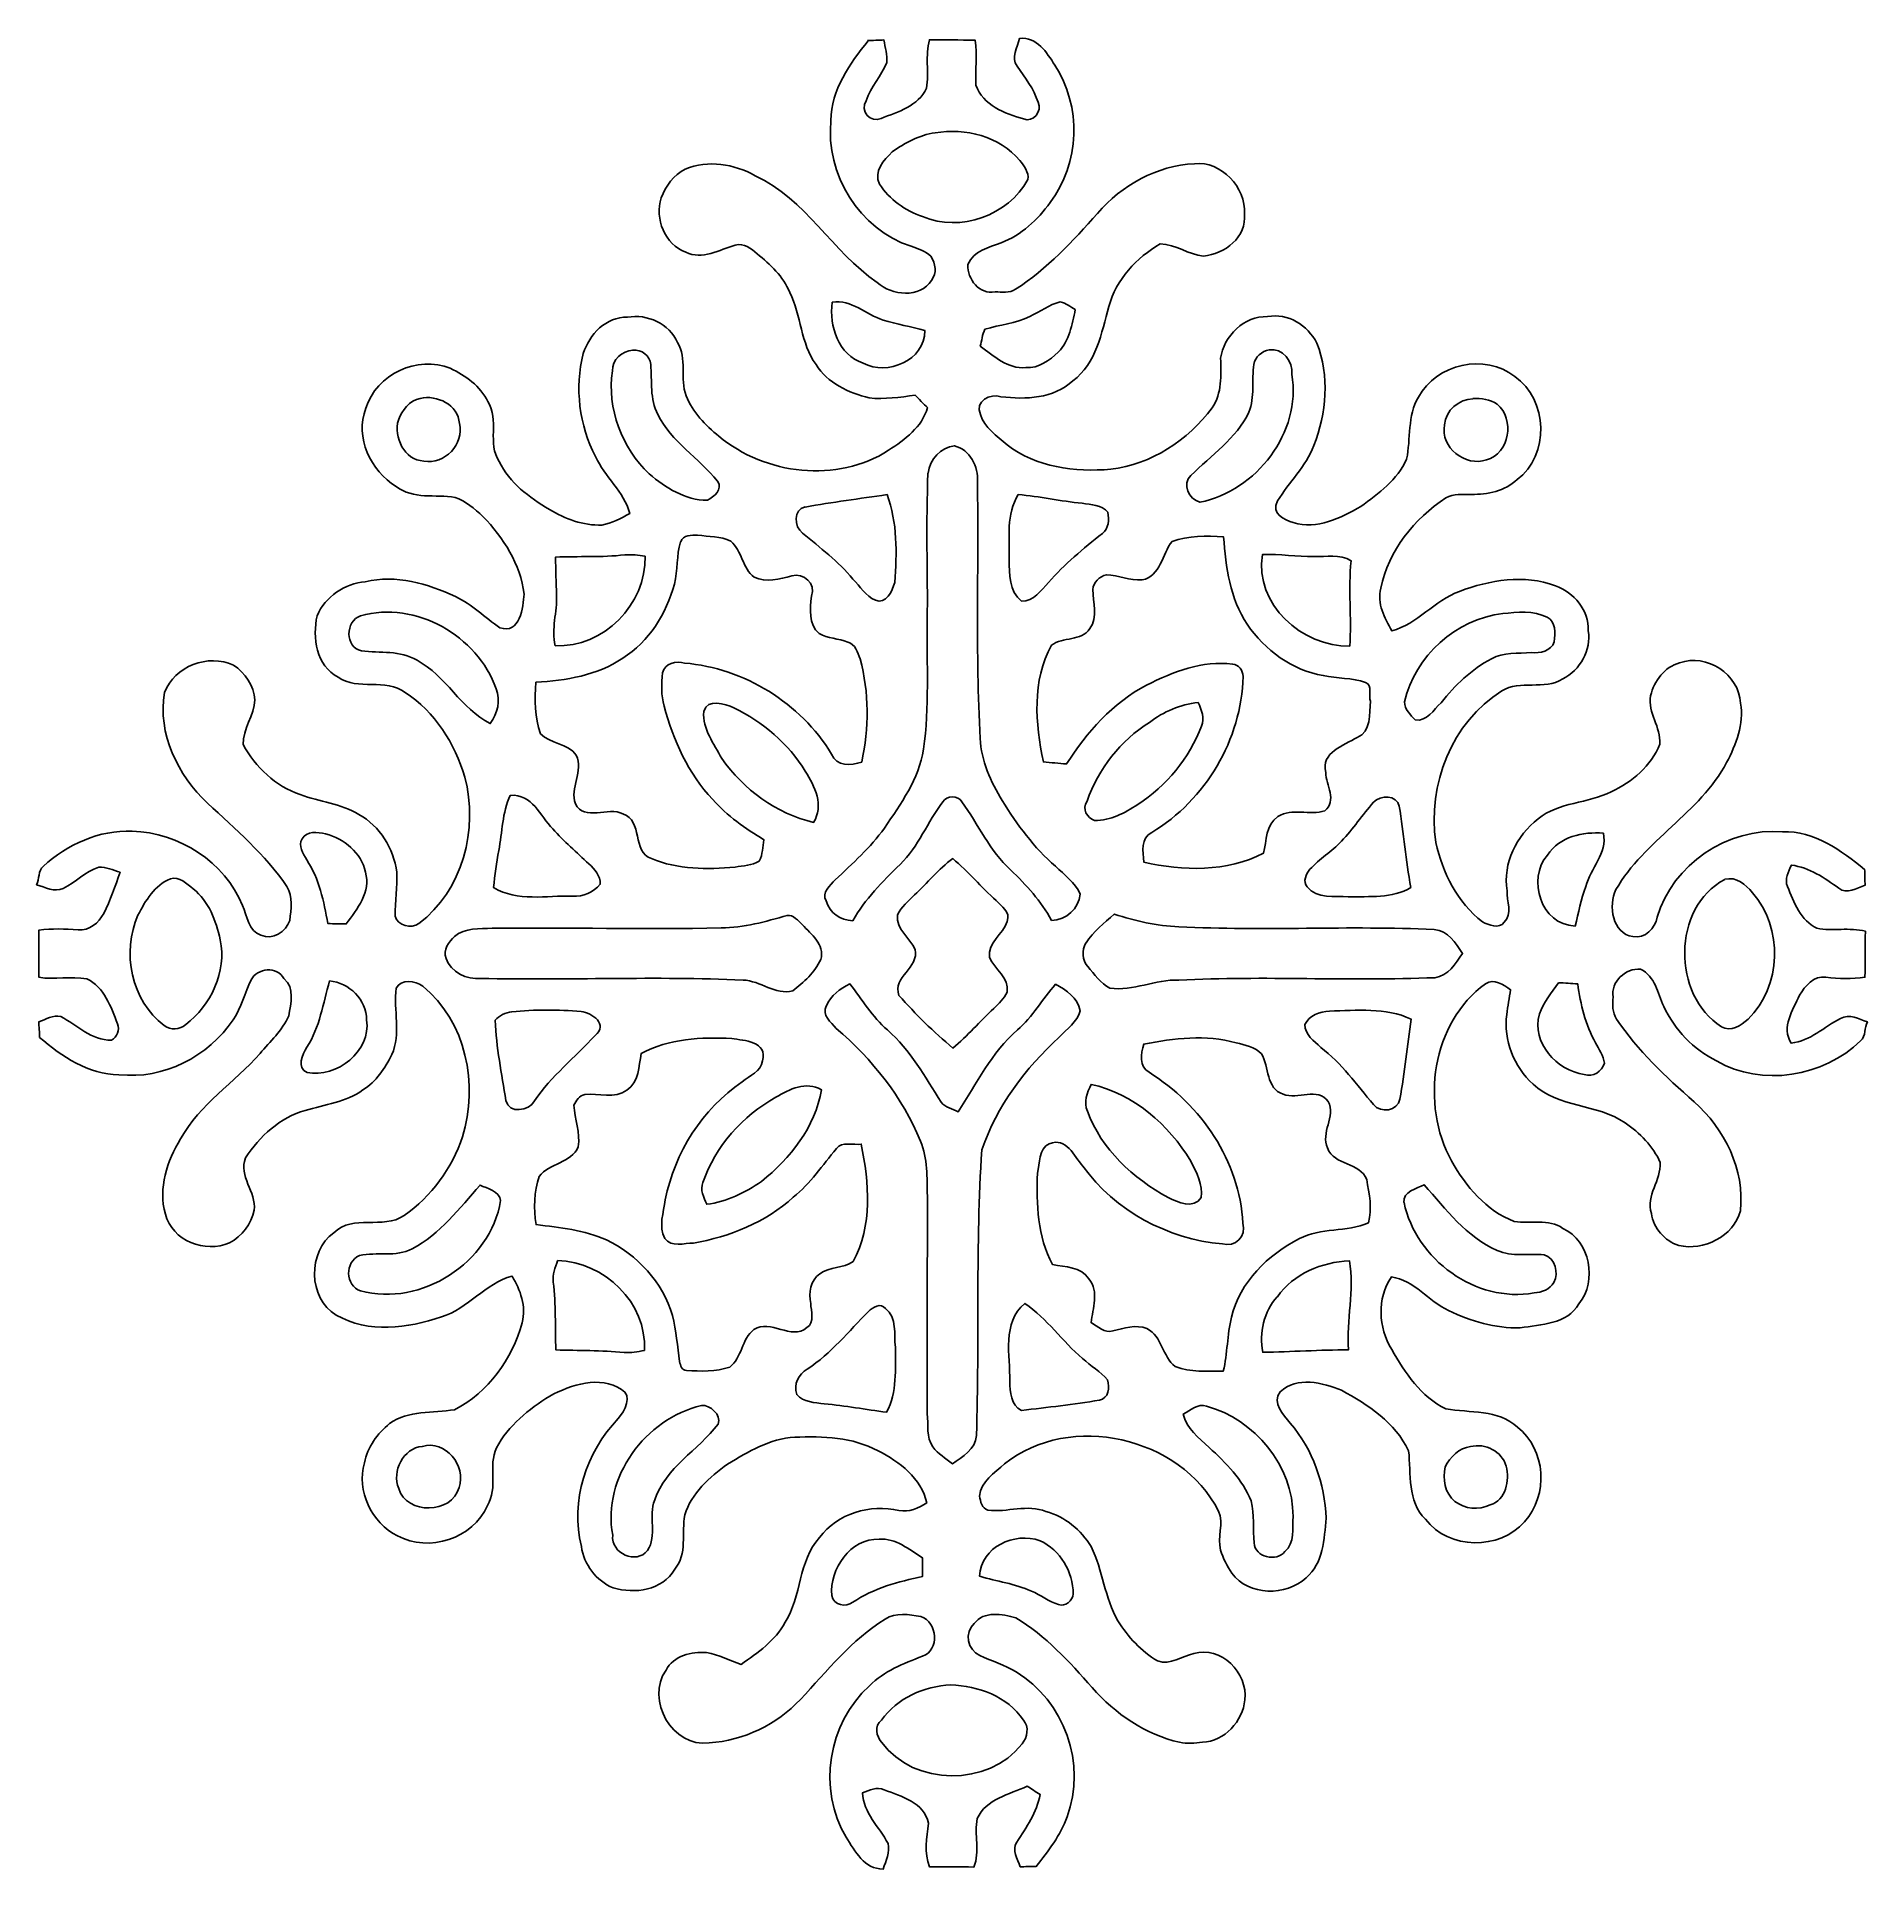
# Model space of a CAD drawing. Header units: centimetres. Extents: x -14.1 to 14.1, y -14.1 to 14.1.
import ezdxf

# ---------------------------------------------------------------- set-up
doc = ezdxf.new("R2010")
doc.units = ezdxf.units.CM
doc.header["$MEASUREMENT"] = 0
doc.layers.add('Camada 1', color=7, linetype='Continuous')

msp = doc.modelspace()

# ---------------------------------------------------------------- linework, layer by layer
at = {"layer": 'Camada 1', "color": 142}
for points, knots in [([(-1.298, 14.069), (-1.234, 14.071), (-1.107, 14.076), (-1.044, 14.078), (-1.044, 14.078), (-1.028, 13.963), (-0.988, 13.847), (-1.001, 13.731), (-1.001, 13.731), (-1.083, 13.522), (-1.249, 13.356), (-1.318, 13.142), (-1.318, 13.142), (-1.425, 12.985), (-1.243, 12.787), (-1.087, 12.869), (-1.087, 12.869), (-0.829, 12.968), (-0.514, 13.061), (-0.389, 13.333), (-0.389, 13.333), (-0.346, 13.581), (-0.411, 13.837), (-0.342, 14.082), (-0.342, 14.082), (-0.108, 14.079), (0.126, 14.078), (0.36, 14.076), (0.36, 14.076), (0.396, 13.846), (0.364, 13.613), (0.373, 13.383), (0.373, 13.383), (0.484, 13.068), (0.816, 12.946), (1.109, 12.86), (1.109, 12.86), (1.251, 12.802), (1.402, 12.978), (1.331, 13.117), (1.331, 13.117), (1.268, 13.326), (1.129, 13.496), (1.008, 13.672), (1.008, 13.672), (0.912, 13.805), (1.017, 13.964), (1.046, 14.103), (1.046, 14.103), (1.319, 14.129), (1.463, 13.886), (1.59, 13.69), (1.59, 13.69), (2.004, 13.061), (1.981, 12.17), (1.516, 11.574), (1.516, 11.574), (1.329, 11.304), (1.074, 11.07), (0.764, 10.952), (0.764, 10.952), (0.573, 10.875), (0.336, 10.832), (0.25, 10.615), (0.25, 10.615), (0.239, 10.392), (0.427, 10.15), (0.671, 10.194), (0.671, 10.194), (0.77, 10.197), (0.895, 10.173), (0.985, 10.236), (0.985, 10.236), (1.473, 10.547), (1.866, 10.978), (2.25, 11.405), (2.25, 11.405), (2.62, 11.841), (3.167, 12.141), (3.741, 12.171), (3.741, 12.171), (4.157, 12.215), (4.539, 11.804), (4.511, 11.397), (4.511, 11.397), (4.557, 11.04), (4.205, 10.776), (3.882, 10.747), (3.882, 10.747), (3.649, 10.768), (3.454, 10.93), (3.216, 10.936), (3.216, 10.936), (2.85, 10.723), (2.535, 10.386), (2.424, 9.969), (2.424, 9.969), (2.308, 9.562), (2.232, 9.094), (1.868, 8.825), (1.868, 8.825), (1.569, 8.548), (1.143, 8.533), (0.76, 8.579), (0.76, 8.579), (0.602, 8.637), (0.345, 8.505), (0.442, 8.307), (0.442, 8.307), (0.505, 8.102), (0.7, 7.973), (0.854, 7.839), (0.854, 7.839), (1.303, 7.488), (1.9, 7.414), (2.452, 7.462), (2.452, 7.462), (3.078, 7.536), (3.642, 7.908), (4.013, 8.408), (4.013, 8.408), (4.172, 8.631), (4.149, 8.914), (4.146, 9.171), (4.146, 9.171), (4.193, 9.517), (4.51, 9.828), (4.869, 9.813), (4.869, 9.813), (5.187, 9.877), (5.485, 9.678), (5.629, 9.407), (5.629, 9.407), (5.826, 8.901), (5.778, 8.324), (5.582, 7.825), (5.582, 7.825), (5.458, 7.503), (5.2, 7.263), (5.024, 6.972), (5.024, 6.972), (4.92, 6.774), (5.124, 6.683), (5.266, 6.638), (5.266, 6.638), (5.631, 6.525), (5.996, 6.713), (6.307, 6.888), (6.307, 6.888), (6.582, 7.082), (6.869, 7.303), (7.013, 7.616), (7.013, 7.616), (7.077, 7.932), (7.022, 8.285), (7.195, 8.574), (7.195, 8.574), (7.466, 9.084), (8.225, 9.257), (8.678, 8.889), (8.678, 8.889), (9.194, 8.543), (9.219, 7.671), (8.716, 7.301), (8.716, 7.301), (8.525, 7.128), (8.261, 7.066), (8.009, 7.074), (8.009, 7.074), (7.878, 7.067), (7.736, 7.088), (7.617, 7.02), (7.617, 7.02), (7.132, 6.7), (6.729, 6.208), (6.617, 5.627), (6.617, 5.627), (6.547, 5.39), (6.677, 5.171), (6.782, 4.969), (6.782, 4.969), (7.181, 5.079), (7.443, 5.434), (7.826, 5.579), (7.826, 5.579), (8.294, 5.752), (8.824, 5.845), (9.305, 5.665), (9.305, 5.665), (9.59, 5.565), (9.825, 5.283), (9.813, 4.972), (9.813, 4.972), (9.862, 4.671), (9.687, 4.366), (9.419, 4.23), (9.419, 4.23), (9.137, 4.044), (8.762, 4.226), (8.479, 4.043), (8.479, 4.043), (7.707, 3.565), (7.33, 2.592), (7.462, 1.71), (7.462, 1.71), (7.565, 1.242), (7.798, 0.785), (8.18, 0.485), (8.18, 0.485), (8.277, 0.434), (8.437, 0.373), (8.517, 0.478), (8.517, 0.478), (8.65, 0.604), (8.551, 0.809), (8.563, 0.964), (8.563, 0.964), (8.49, 1.387), (8.708, 1.815), (9.038, 2.072), (9.038, 2.072), (9.363, 2.333), (9.805, 2.31), (10.167, 2.489), (10.167, 2.489), (10.486, 2.64), (10.787, 2.887), (10.913, 3.225), (10.913, 3.225), (10.939, 3.487), (10.722, 3.704), (10.774, 3.971), (10.774, 3.971), (10.826, 4.196), (10.991, 4.414), (11.22, 4.477), (11.22, 4.477), (11.634, 4.627), (12.144, 4.3), (12.157, 3.855), (12.157, 3.855), (12.22, 3.534), (12.09, 3.219), (11.945, 2.939), (11.945, 2.939), (11.53, 2.16), (10.675, 1.744), (10.239, 0.981), (10.239, 0.981), (10.12, 0.736), (10.181, 0.303), (10.501, 0.258), (10.501, 0.258), (10.69, 0.218), (10.837, 0.387), (10.876, 0.555), (10.876, 0.555), (11.114, 1.368), (11.963, 1.948), (12.808, 1.873), (12.808, 1.873), (13.297, 1.893), (13.709, 1.583), (14.072, 1.294), (14.072, 1.294), (14.074, 1.233), (14.077, 1.111), (14.079, 1.05), (14.079, 1.05), (13.952, 1.006), (13.799, 0.903), (13.673, 1.002), (13.673, 1.002), (13.455, 1.165), (13.219, 1.319), (12.943, 1.36), (12.943, 1.36), (12.903, 1.256), (12.833, 1.142), (12.884, 1.029), (12.884, 1.029), (12.978, 0.788), (13.087, 0.503), (13.337, 0.385), (13.337, 0.385), (13.583, 0.338), (13.839, 0.404), (14.084, 0.339), (14.084, 0.339), (14.08, 0.103), (14.08, -0.133), (14.077, -0.369), (14.077, -0.369), (13.877, -0.398), (13.674, -0.395), (13.475, -0.37), (13.475, -0.37), (13.294, -0.338), (13.152, -0.506), (13.068, -0.647), (13.068, -0.647), (12.966, -0.876), (12.785, -1.136), (12.939, -1.385), (12.939, -1.385), (13.236, -1.355), (13.447, -1.133), (13.7, -1.004), (13.7, -1.004), (13.838, -0.93), (13.983, -1.012), (14.114, -1.059), (14.114, -1.059), (14.065, -1.14), (14.096, -1.278), (14.011, -1.347), (14.011, -1.347), (13.441, -1.905), (12.487, -2.066), (11.788, -1.659), (11.788, -1.659), (11.432, -1.481), (11.146, -1.177), (10.975, -0.819), (10.975, -0.819), (10.883, -0.612), (10.846, -0.357), (10.618, -0.245), (10.618, -0.245), (10.388, -0.223), (10.156, -0.439), (10.195, -0.676), (10.195, -0.676), (10.188, -0.786), (10.18, -0.917), (10.248, -1.014), (10.248, -1.014), (10.577, -1.498), (11.004, -1.905), (11.443, -2.288), (11.443, -2.288), (11.912, -2.703), (12.227, -3.336), (12.157, -3.971), (12.157, -3.971), (12.052, -4.362), (11.59, -4.595), (11.206, -4.503), (11.206, -4.503), (10.989, -4.435), (10.818, -4.236), (10.785, -4.01), (10.785, -4.01), (10.701, -3.731), (10.933, -3.498), (10.923, -3.227), (10.923, -3.227), (10.813, -2.973), (10.603, -2.77), (10.379, -2.612), (10.379, -2.612), (9.947, -2.316), (9.354, -2.383), (8.961, -2.017), (8.961, -2.017), (8.664, -1.751), (8.506, -1.34), (8.556, -0.943), (8.556, -0.943), (8.574, -0.815), (8.594, -0.688), (8.615, -0.561), (8.615, -0.561), (8.503, -0.49), (8.361, -0.375), (8.229, -0.471), (8.229, -0.471), (7.398, -1.069), (7.223, -2.327), (7.704, -3.2), (7.704, -3.2), (7.926, -3.592), (8.239, -3.968), (8.672, -4.133), (8.672, -4.133), (8.921, -4.173), (9.197, -4.085), (9.421, -4.24), (9.421, -4.24), (9.84, -4.434), (9.958, -5.054), (9.668, -5.402), (9.668, -5.402), (9.49, -5.721), (9.08, -5.72), (8.763, -5.774), (8.763, -5.774), (8.382, -5.78), (8.001, -5.671), (7.659, -5.506), (7.659, -5.506), (7.346, -5.362), (7.135, -5.038), (6.777, -4.989), (6.777, -4.989), (6.552, -5.322), (6.577, -5.769), (6.782, -6.106), (6.782, -6.106), (6.991, -6.462), (7.23, -6.839), (7.617, -7.022), (7.617, -7.022), (7.982, -7.089), (8.428, -7.024), (8.719, -7.306), (8.719, -7.306), (9.162, -7.639), (9.204, -8.36), (8.829, -8.761), (8.829, -8.761), (8.443, -9.203), (7.663, -9.198), (7.303, -8.723), (7.303, -8.723), (7.019, -8.443), (7.082, -8.026), (7.043, -7.668), (7.043, -7.668), (6.836, -7.236), (6.421, -6.956), (6.011, -6.736), (6.011, -6.736), (5.716, -6.616), (5.323, -6.517), (5.062, -6.758), (5.062, -6.758), (4.93, -6.933), (5.116, -7.107), (5.218, -7.243), (5.218, -7.243), (5.568, -7.648), (5.752, -8.178), (5.771, -8.708), (5.771, -8.708), (5.742, -9.027), (5.731, -9.404), (5.463, -9.626), (5.463, -9.626), (5.155, -9.915), (4.58, -9.907), (4.319, -9.556), (4.319, -9.556), (4.246, -9.445), (4.182, -9.327), (4.146, -9.199), (4.146, -9.199), (4.09, -9.002), (4.198, -8.792), (4.115, -8.599), (4.115, -8.599), (3.521, -7.452), (1.835, -7.06), (0.815, -7.871), (0.815, -7.871), (0.665, -8.008), (0.446, -8.141), (0.431, -8.366), (0.431, -8.366), (0.439, -8.448), (0.471, -8.557), (0.557, -8.584), (0.557, -8.584), (0.854, -8.623), (1.167, -8.484), (1.453, -8.605), (1.453, -8.605), (1.749, -8.679), (1.992, -8.891), (2.151, -9.146), (2.151, -9.146), (2.332, -9.51), (2.357, -9.936), (2.563, -10.29), (2.563, -10.29), (2.718, -10.535), (2.921, -10.761), (3.175, -10.906), (3.175, -10.906), (3.376, -10.983), (3.545, -10.828), (3.733, -10.794), (3.733, -10.794), (4.149, -10.666), (4.568, -11.095), (4.519, -11.506), (4.519, -11.506), (4.491, -11.836), (4.205, -12.147), (3.865, -12.16), (3.865, -12.16), (3.748, -12.172), (3.63, -12.189), (3.514, -12.161), (3.514, -12.161), (2.985, -12.044), (2.521, -11.72), (2.166, -11.319), (2.166, -11.319), (1.815, -10.92), (1.448, -10.517), (0.987, -10.243), (0.987, -10.243), (0.782, -10.182), (0.496, -10.132), (0.347, -10.332), (0.347, -10.332), (0.19, -10.469), (0.247, -10.744), (0.432, -10.823), (0.432, -10.823), (0.619, -10.908), (0.816, -10.973), (0.994, -11.078), (0.994, -11.078), (1.731, -11.513), (2.087, -12.507), (1.778, -13.309), (1.778, -13.309), (1.678, -13.597), (1.489, -13.839), (1.303, -14.075), (1.303, -14.075), (1.242, -14.076), (1.118, -14.079), (1.057, -14.08), (1.057, -14.08), (1.016, -13.96), (0.924, -13.824), (1.002, -13.701), (1.002, -13.701), (1.152, -13.472), (1.316, -13.242), (1.363, -12.965), (1.363, -12.965), (1.296, -12.923), (1.229, -12.881), (1.163, -12.839), (1.163, -12.839), (0.893, -12.965), (0.53, -13.036), (0.393, -13.336), (0.393, -13.336), (0.346, -13.582), (0.437, -13.844), (0.344, -14.084), (0.344, -14.084), (0.115, -14.082), (-0.113, -14.081), (-0.341, -14.082), (-0.341, -14.082), (-0.43, -13.863), (-0.382, -13.633), (-0.359, -13.409), (-0.359, -13.409), (-0.424, -13.082), (-0.778, -12.999), (-1.041, -12.894), (-1.041, -12.894), (-1.153, -12.844), (-1.269, -12.9), (-1.374, -12.939), (-1.374, -12.939), (-1.36, -13.251), (-1.118, -13.463), (-0.981, -13.721), (-0.981, -13.721), (-0.952, -13.855), (-1.014, -13.989), (-1.054, -14.115), (-1.054, -14.115), (-1.35, -14.12), (-1.489, -13.837), (-1.626, -13.626), (-1.626, -13.626), (-2.072, -12.892), (-1.904, -11.862), (-1.269, -11.291), (-1.269, -11.291), (-1.043, -11.066), (-0.743, -10.946), (-0.451, -10.836), (-0.451, -10.836), (-0.181, -10.742), (-0.216, -10.309), (-0.477, -10.221), (-0.477, -10.221), (-0.655, -10.192), (-0.865, -10.156), (-1.026, -10.263), (-1.026, -10.263), (-1.543, -10.582), (-1.921, -11.062), (-2.33, -11.5), (-2.33, -11.5), (-2.694, -11.886), (-3.206, -12.136), (-3.737, -12.17), (-3.737, -12.17), (-4.303, -12.252), (-4.727, -11.501), (-4.403, -11.049), (-4.403, -11.049), (-4.286, -10.826), (-4.009, -10.763), (-3.778, -10.78), (-3.778, -10.78), (-3.592, -10.81), (-3.425, -10.906), (-3.245, -10.96), (-3.245, -10.96), (-2.989, -10.78), (-2.718, -10.597), (-2.568, -10.312), (-2.568, -10.312), (-2.308, -9.911), (-2.37, -9.367), (-2.037, -9.006), (-2.037, -9.006), (-1.762, -8.634), (-1.255, -8.486), (-0.812, -8.587), (-0.812, -8.587), (-0.657, -8.626), (-0.513, -8.547), (-0.383, -8.473), (-0.383, -8.473), (-0.467, -8.091), (-0.804, -7.836), (-1.135, -7.67), (-1.135, -7.67), (-1.527, -7.455), (-1.985, -7.442), (-2.42, -7.46), (-2.42, -7.46), (-2.802, -7.477), (-3.136, -7.685), (-3.455, -7.874), (-3.455, -7.874), (-3.731, -8.071), (-4.012, -8.322), (-4.114, -8.657), (-4.114, -8.657), (-4.166, -8.936), (-4.07, -9.255), (-4.268, -9.495), (-4.268, -9.495), (-4.461, -9.823), (-4.884, -9.878), (-5.219, -9.78), (-5.219, -9.78), (-5.479, -9.671), (-5.67, -9.423), (-5.708, -9.144), (-5.708, -9.144), (-5.885, -8.447), (-5.63, -7.686), (-5.141, -7.173), (-5.141, -7.173), (-5.039, -7.059), (-4.914, -6.817), (-5.088, -6.722), (-5.088, -6.722), (-5.43, -6.505), (-5.865, -6.65), (-6.195, -6.825), (-6.195, -6.825), (-6.521, -7.026), (-6.831, -7.281), (-7.018, -7.622), (-7.018, -7.622), (-7.148, -7.903), (-6.987, -8.238), (-7.155, -8.51), (-7.155, -8.51), (-7.381, -9.025), (-8.054, -9.241), (-8.544, -8.978), (-8.544, -8.978), (-8.941, -8.781), (-9.177, -8.284), (-9.05, -7.855), (-9.05, -7.855), (-9.004, -7.613), (-8.852, -7.401), (-8.663, -7.249), (-8.663, -7.249), (-8.373, -7.039), (-7.998, -7.089), (-7.664, -7.035), (-7.664, -7.035), (-7.138, -6.771), (-6.776, -6.254), (-6.622, -5.694), (-6.622, -5.694), (-6.55, -5.44), (-6.652, -5.191), (-6.775, -4.975), (-6.775, -4.975), (-7.191, -5.088), (-7.454, -5.477), (-7.865, -5.605), (-7.865, -5.605), (-8.382, -5.78), (-8.994, -5.864), (-9.485, -5.577), (-9.485, -5.577), (-9.925, -5.317), (-9.93, -4.597), (-9.521, -4.307), (-9.521, -4.307), (-9.228, -4.013), (-8.769, -4.264), (-8.441, -4.044), (-8.441, -4.044), (-8.021, -3.749), (-7.699, -3.316), (-7.54, -2.827), (-7.54, -2.827), (-7.296, -2.022), (-7.48, -1.053), (-8.153, -0.506), (-8.153, -0.506), (-8.269, -0.419), (-8.489, -0.39), (-8.562, -0.538), (-8.562, -0.538), (-8.607, -0.876), (-8.481, -1.239), (-8.631, -1.562), (-8.631, -1.562), (-8.735, -1.771), (-8.87, -1.979), (-9.075, -2.104), (-9.075, -2.104), (-9.334, -2.296), (-9.664, -2.329), (-9.963, -2.423), (-9.963, -2.423), (-10.352, -2.53), (-10.67, -2.821), (-10.884, -3.155), (-10.884, -3.155), (-10.999, -3.433), (-10.714, -3.679), (-10.751, -3.958), (-10.751, -3.958), (-10.798, -4.169), (-10.938, -4.361), (-11.131, -4.461), (-11.131, -4.461), (-11.503, -4.63), (-12.018, -4.431), (-12.12, -4.019), (-12.12, -4.019), (-12.235, -3.619), (-12.094, -3.202), (-11.886, -2.859), (-11.886, -2.859), (-11.588, -2.327), (-11.056, -1.995), (-10.66, -1.545), (-10.66, -1.545), (-10.507, -1.359), (-10.318, -1.19), (-10.219, -0.966), (-10.219, -0.966), (-10.19, -0.779), (-10.117, -0.532), (-10.292, -0.39), (-10.292, -0.39), (-10.4, -0.195), (-10.703, -0.225), (-10.8, -0.409), (-10.8, -0.409), (-10.896, -0.612), (-10.945, -0.838), (-11.075, -1.024), (-11.075, -1.024), (-11.455, -1.591), (-12.147, -1.951), (-12.835, -1.871), (-12.835, -1.871), (-13.307, -1.867), (-13.715, -1.595), (-14.058, -1.296), (-14.058, -1.296), (-14.061, -1.236), (-14.068, -1.117), (-14.071, -1.058), (-14.071, -1.058), (-13.963, -1.021), (-13.85, -0.945), (-13.733, -0.975), (-13.733, -0.975), (-13.481, -1.109), (-13.258, -1.344), (-12.951, -1.34), (-12.951, -1.34), (-12.866, -1.286), (-12.812, -1.185), (-12.859, -1.087), (-12.859, -1.087), (-12.956, -0.83), (-13.063, -0.521), (-13.329, -0.394), (-13.329, -0.394), (-13.573, -0.348), (-13.825, -0.411), (-14.07, -0.37), (-14.07, -0.37), (-14.07, -0.127), (-14.07, 0.115), (-14.069, 0.357), (-14.069, 0.357), (-13.869, 0.384), (-13.667, 0.376), (-13.466, 0.363), (-13.466, 0.363), (-13.295, 0.344), (-13.144, 0.469), (-13.071, 0.615), (-13.071, 0.615), (-12.969, 0.819), (-12.894, 1.035), (-12.817, 1.249), (-12.817, 1.249), (-12.924, 1.284), (-13.033, 1.334), (-13.147, 1.327), (-13.147, 1.327), (-13.354, 1.263), (-13.502, 1.088), (-13.697, 1.001), (-13.697, 1.001), (-13.832, 0.936), (-13.974, 1.02), (-14.104, 1.057), (-14.104, 1.057), (-14.061, 1.144), (-14.083, 1.271), (-14.002, 1.34), (-14.002, 1.34), (-13.632, 1.679), (-13.139, 1.903), (-12.63, 1.882), (-12.63, 1.882), (-11.915, 1.864), (-11.198, 1.407), (-10.933, 0.735), (-10.933, 0.735), (-10.855, 0.579), (-10.843, 0.337), (-10.646, 0.278), (-10.646, 0.278), (-10.469, 0.195), (-10.26, 0.334), (-10.201, 0.504), (-10.201, 0.504), (-10.189, 0.677), (-10.143, 0.876), (-10.248, 1.03), (-10.248, 1.03), (-10.581, 1.523), (-11.038, 1.912), (-11.471, 2.313), (-11.471, 2.313), (-11.925, 2.747), (-12.246, 3.38), (-12.132, 4.021), (-12.132, 4.021), (-11.98, 4.428), (-11.459, 4.621), (-11.07, 4.442), (-11.07, 4.442), (-10.892, 4.325), (-10.756, 4.122), (-10.74, 3.906), (-10.74, 3.906), (-10.752, 3.664), (-10.925, 3.462), (-10.923, 3.216), (-10.923, 3.216), (-10.725, 2.873), (-10.425, 2.571), (-10.041, 2.448), (-10.041, 2.448), (-9.745, 2.331), (-9.41, 2.313), (-9.137, 2.14), (-9.137, 2.14), (-8.813, 1.961), (-8.601, 1.614), (-8.552, 1.252), (-8.552, 1.252), (-8.541, 1.025), (-8.578, 0.799), (-8.578, 0.572), (-8.578, 0.572), (-8.541, 0.428), (-8.328, 0.37), (-8.213, 0.457), (-8.213, 0.457), (-7.537, 0.971), (-7.292, 1.913), (-7.503, 2.717), (-7.503, 2.717), (-7.663, 3.232), (-7.962, 3.724), (-8.424, 4.019), (-8.424, 4.019), (-8.725, 4.249), (-9.149, 4.043), (-9.457, 4.255), (-9.457, 4.255), (-9.793, 4.434), (-9.856, 4.866), (-9.782, 5.204), (-9.782, 5.204), (-9.655, 5.501), (-9.355, 5.696), (-9.038, 5.727), (-9.038, 5.727), (-8.566, 5.839), (-8.076, 5.702), (-7.649, 5.498), (-7.649, 5.498), (-7.391, 5.383), (-7.196, 5.173), (-6.963, 5.019), (-6.963, 5.019), (-6.655, 4.908), (-6.602, 5.337), (-6.592, 5.536), (-6.592, 5.536), (-6.642, 5.999), (-6.913, 6.403), (-7.225, 6.735), (-7.225, 6.735), (-7.351, 6.854), (-7.491, 6.967), (-7.655, 7.028), (-7.655, 7.028), (-7.956, 7.076), (-8.303, 6.993), (-8.563, 7.195), (-8.563, 7.195), (-8.957, 7.436), (-9.202, 7.95), (-9.031, 8.4), (-9.031, 8.4), (-8.87, 8.921), (-8.232, 9.228), (-7.728, 9.017), (-7.728, 9.017), (-7.491, 8.907), (-7.267, 8.742), (-7.148, 8.503), (-7.148, 8.503), (-6.969, 8.223), (-7.162, 7.859), (-6.975, 7.583), (-6.975, 7.583), (-6.816, 7.248), (-6.509, 7.028), (-6.201, 6.841), (-6.201, 6.841), (-5.957, 6.697), (-5.679, 6.589), (-5.391, 6.601), (-5.391, 6.601), (-5.236, 6.626), (-5.1, 6.708), (-4.962, 6.778), (-4.962, 6.778), (-5.049, 7.12), (-5.348, 7.342), (-5.49, 7.656), (-5.49, 7.656), (-5.741, 8.14), (-5.814, 8.715), (-5.678, 9.245), (-5.678, 9.245), (-5.588, 9.54), (-5.323, 9.813), (-4.999, 9.805), (-4.999, 9.805), (-4.692, 9.86), (-4.354, 9.703), (-4.224, 9.416), (-4.224, 9.416), (-4.075, 9.165), (-4.193, 8.858), (-4.094, 8.592), (-4.094, 8.592), (-3.991, 8.339), (-3.798, 8.139), (-3.588, 7.97), (-3.588, 7.97), (-2.875, 7.372), (-1.765, 7.245), (-0.972, 7.753), (-0.972, 7.753), (-0.724, 7.918), (-0.455, 8.108), (-0.373, 8.413), (-0.373, 8.413), (-0.421, 8.46), (-0.517, 8.555), (-0.564, 8.602), (-0.564, 8.602), (-0.798, 8.573), (-1.035, 8.535), (-1.271, 8.56), (-1.271, 8.56), (-1.586, 8.637), (-1.914, 8.791), (-2.091, 9.076), (-2.091, 9.076), (-2.33, 9.403), (-2.318, 9.833), (-2.496, 10.187), (-2.496, 10.187), (-2.598, 10.431), (-2.794, 10.62), (-2.998, 10.783), (-2.998, 10.783), (-3.095, 10.857), (-3.198, 10.956), (-3.336, 10.915), (-3.336, 10.915), (-3.577, 10.849), (-3.848, 10.681), (-4.099, 10.805), (-4.099, 10.805), (-4.421, 10.924), (-4.58, 11.325), (-4.479, 11.643), (-4.479, 11.643), (-4.403, 11.822), (-4.29, 12.002), (-4.106, 12.084), (-4.106, 12.084), (-3.756, 12.234), (-3.352, 12.168), (-3.028, 11.985), (-3.028, 11.985), (-2.253, 11.625), (-1.837, 10.817), (-1.149, 10.34), (-1.149, 10.34), (-0.925, 10.138), (-0.489, 10.089), (-0.312, 10.372), (-0.312, 10.372), (-0.22, 10.48), (-0.249, 10.636), (-0.322, 10.743), (-0.322, 10.743), (-0.399, 10.831), (-0.521, 10.854), (-0.625, 10.898), (-0.625, 10.898), (-1.421, 11.152), (-1.947, 12.015), (-1.861, 12.838), (-1.861, 12.838), (-1.863, 13.309), (-1.567, 13.712), (-1.288, 14.066), (-1.288, 14.066), (-1.288, 14.066), (-1.298, 14.069), (-1.298, 14.069)], [0, 0, 0, 0, 0.003676, 0.003676, 0.003676, 0.003676, 0.007353, 0.007353, 0.007353, 0.007353, 0.011029, 0.011029, 0.011029, 0.011029, 0.014706, 0.014706, 0.014706, 0.014706, 0.018382, 0.018382, 0.018382, 0.018382, 0.022059, 0.022059, 0.022059, 0.022059, 0.025735, 0.025735, 0.025735, 0.025735, 0.029412, 0.029412, 0.029412, 0.029412, 0.033088, 0.033088, 0.033088, 0.033088, 0.036765, 0.036765, 0.036765, 0.036765, 0.040441, 0.040441, 0.040441, 0.040441, 0.044118, 0.044118, 0.044118, 0.044118, 0.047794, 0.047794, 0.047794, 0.047794, 0.051471, 0.051471, 0.051471, 0.051471, 0.055147, 0.055147, 0.055147, 0.055147, 0.058824, 0.058824, 0.058824, 0.058824, 0.0625, 0.0625, 0.0625, 0.0625, 0.066176, 0.066176, 0.066176, 0.066176, 0.069853, 0.069853, 0.069853, 0.069853, 0.073529, 0.073529, 0.073529, 0.073529, 0.077206, 0.077206, 0.077206, 0.077206, 0.080882, 0.080882, 0.080882, 0.080882, 0.084559, 0.084559, 0.084559, 0.084559, 0.088235, 0.088235, 0.088235, 0.088235, 0.091912, 0.091912, 0.091912, 0.091912, 0.095588, 0.095588, 0.095588, 0.095588, 0.099265, 0.099265, 0.099265, 0.099265, 0.102941, 0.102941, 0.102941, 0.102941, 0.106618, 0.106618, 0.106618, 0.106618, 0.110294, 0.110294, 0.110294, 0.110294, 0.113971, 0.113971, 0.113971, 0.113971, 0.117647, 0.117647, 0.117647, 0.117647, 0.121324, 0.121324, 0.121324, 0.121324, 0.125, 0.125, 0.125, 0.125, 0.128676, 0.128676, 0.128676, 0.128676, 0.132353, 0.132353, 0.132353, 0.132353, 0.136029, 0.136029, 0.136029, 0.136029, 0.139706, 0.139706, 0.139706, 0.139706, 0.143382, 0.143382, 0.143382, 0.143382, 0.147059, 0.147059, 0.147059, 0.147059, 0.150735, 0.150735, 0.150735, 0.150735, 0.154412, 0.154412, 0.154412, 0.154412, 0.158088, 0.158088, 0.158088, 0.158088, 0.161765, 0.161765, 0.161765, 0.161765, 0.165441, 0.165441, 0.165441, 0.165441, 0.169118, 0.169118, 0.169118, 0.169118, 0.172794, 0.172794, 0.172794, 0.172794, 0.176471, 0.176471, 0.176471, 0.176471, 0.180147, 0.180147, 0.180147, 0.180147, 0.183824, 0.183824, 0.183824, 0.183824, 0.1875, 0.1875, 0.1875, 0.1875, 0.191176, 0.191176, 0.191176, 0.191176, 0.194853, 0.194853, 0.194853, 0.194853, 0.198529, 0.198529, 0.198529, 0.198529, 0.202206, 0.202206, 0.202206, 0.202206, 0.205882, 0.205882, 0.205882, 0.205882, 0.209559, 0.209559, 0.209559, 0.209559, 0.213235, 0.213235, 0.213235, 0.213235, 0.216912, 0.216912, 0.216912, 0.216912, 0.220588, 0.220588, 0.220588, 0.220588, 0.224265, 0.224265, 0.224265, 0.224265, 0.227941, 0.227941, 0.227941, 0.227941, 0.231618, 0.231618, 0.231618, 0.231618, 0.235294, 0.235294, 0.235294, 0.235294, 0.238971, 0.238971, 0.238971, 0.238971, 0.242647, 0.242647, 0.242647, 0.242647, 0.246324, 0.246324, 0.246324, 0.246324, 0.25, 0.25, 0.25, 0.25, 0.253676, 0.253676, 0.253676, 0.253676, 0.257353, 0.257353, 0.257353, 0.257353, 0.261029, 0.261029, 0.261029, 0.261029, 0.264706, 0.264706, 0.264706, 0.264706, 0.268382, 0.268382, 0.268382, 0.268382, 0.272059, 0.272059, 0.272059, 0.272059, 0.275735, 0.275735, 0.275735, 0.275735, 0.279412, 0.279412, 0.279412, 0.279412, 0.283088, 0.283088, 0.283088, 0.283088, 0.286765, 0.286765, 0.286765, 0.286765, 0.290441, 0.290441, 0.290441, 0.290441, 0.294118, 0.294118, 0.294118, 0.294118, 0.297794, 0.297794, 0.297794, 0.297794, 0.301471, 0.301471, 0.301471, 0.301471, 0.305147, 0.305147, 0.305147, 0.305147, 0.308824, 0.308824, 0.308824, 0.308824, 0.3125, 0.3125, 0.3125, 0.3125, 0.316176, 0.316176, 0.316176, 0.316176, 0.319853, 0.319853, 0.319853, 0.319853, 0.323529, 0.323529, 0.323529, 0.323529, 0.327206, 0.327206, 0.327206, 0.327206, 0.330882, 0.330882, 0.330882, 0.330882, 0.334559, 0.334559, 0.334559, 0.334559, 0.338235, 0.338235, 0.338235, 0.338235, 0.341912, 0.341912, 0.341912, 0.341912, 0.345588, 0.345588, 0.345588, 0.345588, 0.349265, 0.349265, 0.349265, 0.349265, 0.352941, 0.352941, 0.352941, 0.352941, 0.356618, 0.356618, 0.356618, 0.356618, 0.360294, 0.360294, 0.360294, 0.360294, 0.363971, 0.363971, 0.363971, 0.363971, 0.367647, 0.367647, 0.367647, 0.367647, 0.371324, 0.371324, 0.371324, 0.371324, 0.375, 0.375, 0.375, 0.375, 0.378676, 0.378676, 0.378676, 0.378676, 0.382353, 0.382353, 0.382353, 0.382353, 0.386029, 0.386029, 0.386029, 0.386029, 0.389706, 0.389706, 0.389706, 0.389706, 0.393382, 0.393382, 0.393382, 0.393382, 0.397059, 0.397059, 0.397059, 0.397059, 0.400735, 0.400735, 0.400735, 0.400735, 0.404412, 0.404412, 0.404412, 0.404412, 0.408088, 0.408088, 0.408088, 0.408088, 0.411765, 0.411765, 0.411765, 0.411765, 0.415441, 0.415441, 0.415441, 0.415441, 0.419118, 0.419118, 0.419118, 0.419118, 0.422794, 0.422794, 0.422794, 0.422794, 0.426471, 0.426471, 0.426471, 0.426471, 0.430147, 0.430147, 0.430147, 0.430147, 0.433824, 0.433824, 0.433824, 0.433824, 0.4375, 0.4375, 0.4375, 0.4375, 0.441176, 0.441176, 0.441176, 0.441176, 0.444853, 0.444853, 0.444853, 0.444853, 0.448529, 0.448529, 0.448529, 0.448529, 0.452206, 0.452206, 0.452206, 0.452206, 0.455882, 0.455882, 0.455882, 0.455882, 0.459559, 0.459559, 0.459559, 0.459559, 0.463235, 0.463235, 0.463235, 0.463235, 0.466912, 0.466912, 0.466912, 0.466912, 0.470588, 0.470588, 0.470588, 0.470588, 0.474265, 0.474265, 0.474265, 0.474265, 0.477941, 0.477941, 0.477941, 0.477941, 0.481618, 0.481618, 0.481618, 0.481618, 0.485294, 0.485294, 0.485294, 0.485294, 0.488971, 0.488971, 0.488971, 0.488971, 0.492647, 0.492647, 0.492647, 0.492647, 0.496324, 0.496324, 0.496324, 0.496324, 0.5, 0.5, 0.5, 0.5, 0.503676, 0.503676, 0.503676, 0.503676, 0.507353, 0.507353, 0.507353, 0.507353, 0.511029, 0.511029, 0.511029, 0.511029, 0.514706, 0.514706, 0.514706, 0.514706, 0.518382, 0.518382, 0.518382, 0.518382, 0.522059, 0.522059, 0.522059, 0.522059, 0.525735, 0.525735, 0.525735, 0.525735, 0.529412, 0.529412, 0.529412, 0.529412, 0.533088, 0.533088, 0.533088, 0.533088, 0.536765, 0.536765, 0.536765, 0.536765, 0.540441, 0.540441, 0.540441, 0.540441, 0.544118, 0.544118, 0.544118, 0.544118, 0.547794, 0.547794, 0.547794, 0.547794, 0.551471, 0.551471, 0.551471, 0.551471, 0.555147, 0.555147, 0.555147, 0.555147, 0.558824, 0.558824, 0.558824, 0.558824, 0.5625, 0.5625, 0.5625, 0.5625, 0.566176, 0.566176, 0.566176, 0.566176, 0.569853, 0.569853, 0.569853, 0.569853, 0.573529, 0.573529, 0.573529, 0.573529, 0.577206, 0.577206, 0.577206, 0.577206, 0.580882, 0.580882, 0.580882, 0.580882, 0.584559, 0.584559, 0.584559, 0.584559, 0.588235, 0.588235, 0.588235, 0.588235, 0.591912, 0.591912, 0.591912, 0.591912, 0.595588, 0.595588, 0.595588, 0.595588, 0.599265, 0.599265, 0.599265, 0.599265, 0.602941, 0.602941, 0.602941, 0.602941, 0.606618, 0.606618, 0.606618, 0.606618, 0.610294, 0.610294, 0.610294, 0.610294, 0.613971, 0.613971, 0.613971, 0.613971, 0.617647, 0.617647, 0.617647, 0.617647, 0.621324, 0.621324, 0.621324, 0.621324, 0.625, 0.625, 0.625, 0.625, 0.628676, 0.628676, 0.628676, 0.628676, 0.632353, 0.632353, 0.632353, 0.632353, 0.636029, 0.636029, 0.636029, 0.636029, 0.639706, 0.639706, 0.639706, 0.639706, 0.643382, 0.643382, 0.643382, 0.643382, 0.647059, 0.647059, 0.647059, 0.647059, 0.650735, 0.650735, 0.650735, 0.650735, 0.654412, 0.654412, 0.654412, 0.654412, 0.658088, 0.658088, 0.658088, 0.658088, 0.661765, 0.661765, 0.661765, 0.661765, 0.665441, 0.665441, 0.665441, 0.665441, 0.669118, 0.669118, 0.669118, 0.669118, 0.672794, 0.672794, 0.672794, 0.672794, 0.676471, 0.676471, 0.676471, 0.676471, 0.680147, 0.680147, 0.680147, 0.680147, 0.683824, 0.683824, 0.683824, 0.683824, 0.6875, 0.6875, 0.6875, 0.6875, 0.691176, 0.691176, 0.691176, 0.691176, 0.694853, 0.694853, 0.694853, 0.694853, 0.698529, 0.698529, 0.698529, 0.698529, 0.702206, 0.702206, 0.702206, 0.702206, 0.705882, 0.705882, 0.705882, 0.705882, 0.709559, 0.709559, 0.709559, 0.709559, 0.713235, 0.713235, 0.713235, 0.713235, 0.716912, 0.716912, 0.716912, 0.716912, 0.720588, 0.720588, 0.720588, 0.720588, 0.724265, 0.724265, 0.724265, 0.724265, 0.727941, 0.727941, 0.727941, 0.727941, 0.731618, 0.731618, 0.731618, 0.731618, 0.735294, 0.735294, 0.735294, 0.735294, 0.738971, 0.738971, 0.738971, 0.738971, 0.742647, 0.742647, 0.742647, 0.742647, 0.746324, 0.746324, 0.746324, 0.746324, 0.75, 0.75, 0.75, 0.75, 0.753676, 0.753676, 0.753676, 0.753676, 0.757353, 0.757353, 0.757353, 0.757353, 0.761029, 0.761029, 0.761029, 0.761029, 0.764706, 0.764706, 0.764706, 0.764706, 0.768382, 0.768382, 0.768382, 0.768382, 0.772059, 0.772059, 0.772059, 0.772059, 0.775735, 0.775735, 0.775735, 0.775735, 0.779412, 0.779412, 0.779412, 0.779412, 0.783088, 0.783088, 0.783088, 0.783088, 0.786765, 0.786765, 0.786765, 0.786765, 0.790441, 0.790441, 0.790441, 0.790441, 0.794118, 0.794118, 0.794118, 0.794118, 0.797794, 0.797794, 0.797794, 0.797794, 0.801471, 0.801471, 0.801471, 0.801471, 0.805147, 0.805147, 0.805147, 0.805147, 0.808824, 0.808824, 0.808824, 0.808824, 0.8125, 0.8125, 0.8125, 0.8125, 0.816176, 0.816176, 0.816176, 0.816176, 0.819853, 0.819853, 0.819853, 0.819853, 0.823529, 0.823529, 0.823529, 0.823529, 0.827206, 0.827206, 0.827206, 0.827206, 0.830882, 0.830882, 0.830882, 0.830882, 0.834559, 0.834559, 0.834559, 0.834559, 0.838235, 0.838235, 0.838235, 0.838235, 0.841912, 0.841912, 0.841912, 0.841912, 0.845588, 0.845588, 0.845588, 0.845588, 0.849265, 0.849265, 0.849265, 0.849265, 0.852941, 0.852941, 0.852941, 0.852941, 0.856618, 0.856618, 0.856618, 0.856618, 0.860294, 0.860294, 0.860294, 0.860294, 0.863971, 0.863971, 0.863971, 0.863971, 0.867647, 0.867647, 0.867647, 0.867647, 0.871324, 0.871324, 0.871324, 0.871324, 0.875, 0.875, 0.875, 0.875, 0.878676, 0.878676, 0.878676, 0.878676, 0.882353, 0.882353, 0.882353, 0.882353, 0.886029, 0.886029, 0.886029, 0.886029, 0.889706, 0.889706, 0.889706, 0.889706, 0.893382, 0.893382, 0.893382, 0.893382, 0.897059, 0.897059, 0.897059, 0.897059, 0.900735, 0.900735, 0.900735, 0.900735, 0.904412, 0.904412, 0.904412, 0.904412, 0.908088, 0.908088, 0.908088, 0.908088, 0.911765, 0.911765, 0.911765, 0.911765, 0.915441, 0.915441, 0.915441, 0.915441, 0.919118, 0.919118, 0.919118, 0.919118, 0.922794, 0.922794, 0.922794, 0.922794, 0.926471, 0.926471, 0.926471, 0.926471, 0.930147, 0.930147, 0.930147, 0.930147, 0.933824, 0.933824, 0.933824, 0.933824, 0.9375, 0.9375, 0.9375, 0.9375, 0.941176, 0.941176, 0.941176, 0.941176, 0.944853, 0.944853, 0.944853, 0.944853, 0.948529, 0.948529, 0.948529, 0.948529, 0.952206, 0.952206, 0.952206, 0.952206, 0.955882, 0.955882, 0.955882, 0.955882, 0.959559, 0.959559, 0.959559, 0.959559, 0.963235, 0.963235, 0.963235, 0.963235, 0.966912, 0.966912, 0.966912, 0.966912, 0.970588, 0.970588, 0.970588, 0.970588, 0.974265, 0.974265, 0.974265, 0.974265, 0.977941, 0.977941, 0.977941, 0.977941, 0.981618, 0.981618, 0.981618, 0.981618, 0.985294, 0.985294, 0.985294, 0.985294, 0.988971, 0.988971, 0.988971, 0.988971, 0.992647, 0.992647, 0.992647, 0.992647, 1, 1, 1, 1]), ([(-0.257, 12.646), (-0.499, 12.614), (-0.721, 12.492), (-0.917, 12.353), (-0.917, 12.353), (-1.045, 12.231), (-1.205, 12.047), (-1.114, 11.856), (-1.114, 11.856), (-0.96, 11.62), (-0.715, 11.444), (-0.448, 11.356), (-0.448, 11.356), (0.131, 11.107), (0.876, 11.372), (1.173, 11.927), (1.173, 11.927), (1.196, 12.04), (1.113, 12.137), (1.051, 12.221), (1.051, 12.221), (0.735, 12.592), (0.214, 12.727), (-0.256, 12.646), (-0.256, 12.646), (-0.256, 12.646), (-0.257, 12.646), (-0.257, 12.646)], [0, 0, 0, 0, 0.125, 0.125, 0.125, 0.125, 0.25, 0.25, 0.25, 0.25, 0.375, 0.375, 0.375, 0.375, 0.5, 0.5, 0.5, 0.5, 0.625, 0.625, 0.625, 0.625, 0.75, 0.75, 0.75, 0.75, 1, 1, 1, 1]), ([(-1.841, 10.034), (-1.891, 9.664), (-1.746, 9.231), (-1.366, 9.096), (-1.366, 9.096), (-0.991, 8.897), (-0.413, 9.136), (-0.413, 9.598), (-0.413, 9.598), (-0.626, 9.66), (-0.846, 9.695), (-1.058, 9.76), (-1.058, 9.76), (-1.322, 9.847), (-1.543, 10.082), (-1.84, 10.035), (-1.84, 10.035), (-1.84, 10.035), (-1.841, 10.034), (-1.841, 10.034)], [0, 0, 0, 0, 0.166667, 0.166667, 0.166667, 0.166667, 0.333333, 0.333333, 0.333333, 0.333333, 0.5, 0.5, 0.5, 0.5, 0.666667, 0.666667, 0.666667, 0.666667, 1, 1, 1, 1]), ([(1.204, 9.816), (0.987, 9.707), (0.74, 9.691), (0.513, 9.618), (0.513, 9.618), (0.47, 9.538), (0.465, 9.441), (0.44, 9.356), (0.44, 9.356), (0.65, 9.209), (0.864, 9.003), (1.141, 9.029), (1.141, 9.029), (1.34, 9.013), (1.509, 9.139), (1.644, 9.268), (1.644, 9.268), (1.817, 9.441), (1.854, 9.694), (1.906, 9.921), (1.906, 9.921), (1.831, 9.963), (1.762, 10.027), (1.674, 10.039), (1.674, 10.039), (1.503, 10.003), (1.362, 9.887), (1.205, 9.817), (1.205, 9.817), (1.205, 9.817), (1.204, 9.816), (1.204, 9.816)], [0, 0, 0, 0, 0.111111, 0.111111, 0.111111, 0.111111, 0.222222, 0.222222, 0.222222, 0.222222, 0.333333, 0.333333, 0.333333, 0.333333, 0.444444, 0.444444, 0.444444, 0.444444, 0.555556, 0.555556, 0.555556, 0.555556, 0.666667, 0.666667, 0.666667, 0.666667, 0.777778, 0.777778, 0.777778, 0.777778, 1, 1, 1, 1]), ([(4.893, 9.3), (4.779, 9.282), (4.676, 9.195), (4.659, 9.078), (4.659, 9.078), (4.619, 8.834), (4.676, 8.574), (4.582, 8.339), (4.582, 8.339), (4.386, 7.932), (3.998, 7.674), (3.687, 7.365), (3.687, 7.365), (3.543, 7.233), (3.66, 6.996), (3.826, 6.952), (3.826, 6.952), (4.697, 7.131), (5.393, 8.028), (5.244, 8.925), (5.244, 8.925), (5.263, 9.122), (5.1, 9.335), (4.893, 9.3), (4.893, 9.3), (4.893, 9.3), (4.893, 9.3), (4.893, 9.3)], [0, 0, 0, 0, 0.125, 0.125, 0.125, 0.125, 0.25, 0.25, 0.25, 0.25, 0.375, 0.375, 0.375, 0.375, 0.5, 0.5, 0.5, 0.5, 0.625, 0.625, 0.625, 0.625, 0.75, 0.75, 0.75, 0.75, 1, 1, 1, 1]), ([(-4.915, 9.298), (-5.078, 9.282), (-5.233, 9.151), (-5.23, 8.976), (-5.23, 8.976), (-5.313, 8.396), (-5.086, 7.789), (-4.662, 7.389), (-4.662, 7.389), (-4.408, 7.177), (-4.109, 6.983), (-3.766, 6.983), (-3.766, 6.983), (-3.662, 7.043), (-3.521, 7.146), (-3.609, 7.277), (-3.609, 7.277), (-3.895, 7.634), (-4.321, 7.882), (-4.527, 8.306), (-4.527, 8.306), (-4.658, 8.542), (-4.616, 8.82), (-4.639, 9.077), (-4.639, 9.077), (-4.646, 9.213), (-4.786, 9.308), (-4.915, 9.298), (-4.915, 9.298), (-4.915, 9.298), (-4.915, 9.298), (-4.915, 9.298)], [0, 0, 0, 0, 0.111111, 0.111111, 0.111111, 0.111111, 0.222222, 0.222222, 0.222222, 0.222222, 0.333333, 0.333333, 0.333333, 0.333333, 0.444444, 0.444444, 0.444444, 0.444444, 0.555556, 0.555556, 0.555556, 0.555556, 0.666667, 0.666667, 0.666667, 0.666667, 0.777778, 0.777778, 0.777778, 0.777778, 1, 1, 1, 1]), ([(-8.192, 8.554), (-8.355, 8.518), (-8.475, 8.372), (-8.528, 8.219), (-8.528, 8.219), (-8.607, 7.957), (-8.434, 7.598), (-8.137, 7.588), (-8.137, 7.588), (-7.813, 7.527), (-7.508, 7.849), (-7.588, 8.168), (-7.588, 8.168), (-7.605, 8.453), (-7.936, 8.614), (-8.192, 8.554), (-8.192, 8.554), (-8.192, 8.554), (-8.192, 8.554), (-8.192, 8.554)], [0, 0, 0, 0, 0.166667, 0.166667, 0.166667, 0.166667, 0.333333, 0.333333, 0.333333, 0.333333, 0.5, 0.5, 0.5, 0.5, 0.666667, 0.666667, 0.666667, 0.666667, 1, 1, 1, 1]), ([(8.035, 8.548), (7.817, 8.541), (7.614, 8.368), (7.598, 8.147), (7.598, 8.147), (7.528, 7.794), (7.916, 7.494), (8.244, 7.605), (8.244, 7.605), (8.6, 7.702), (8.683, 8.234), (8.408, 8.464), (8.408, 8.464), (8.298, 8.534), (8.164, 8.563), (8.034, 8.549), (8.034, 8.549), (8.034, 8.549), (8.035, 8.548), (8.035, 8.548)], [0, 0, 0, 0, 0.166667, 0.166667, 0.166667, 0.166667, 0.333333, 0.333333, 0.333333, 0.333333, 0.5, 0.5, 0.5, 0.5, 0.666667, 0.666667, 0.666667, 0.666667, 1, 1, 1, 1]), ([(-0.365, 7.403), (-0.4, 6.641), (-0.367, 5.877), (-0.377, 5.115), (-0.377, 5.115), (-0.386, 4.459), (-0.343, 3.798), (-0.434, 3.145), (-0.434, 3.145), (-0.505, 2.687), (-0.783, 2.303), (-1.038, 1.93), (-1.038, 1.93), (-1.25, 1.629), (-1.528, 1.385), (-1.794, 1.133), (-1.794, 1.133), (-1.867, 1.047), (-2.013, 0.937), (-1.934, 0.809), (-1.934, 0.809), (-1.882, 0.619), (-1.714, 0.513), (-1.524, 0.5), (-1.524, 0.5), (-1.336, 0.833), (-1.068, 1.106), (-0.796, 1.371), (-0.796, 1.371), (-0.512, 1.645), (-0.371, 2.024), (-0.137, 2.336), (-0.137, 2.336), (-0.076, 2.431), (0.098, 2.437), (0.159, 2.335), (0.159, 2.335), (0.411, 1.986), (0.583, 1.579), (0.908, 1.285), (0.908, 1.285), (1.154, 1.056), (1.373, 0.801), (1.541, 0.508), (1.541, 0.508), (1.763, 0.514), (1.966, 0.688), (1.978, 0.911), (1.978, 0.911), (1.91, 1.094), (1.732, 1.207), (1.602, 1.342), (1.602, 1.342), (1.269, 1.626), (1.008, 1.983), (0.779, 2.353), (0.779, 2.353), (0.604, 2.645), (0.451, 2.965), (0.441, 3.313), (0.441, 3.313), (0.363, 4.63), (0.42, 5.949), (0.397, 7.267), (0.397, 7.267), (0.419, 7.501), (0.279, 7.762), (0.043, 7.822), (0.043, 7.822), (-0.164, 7.804), (-0.342, 7.606), (-0.364, 7.402), (-0.364, 7.402), (-0.364, 7.402), (-0.365, 7.403), (-0.365, 7.403)], [0, 0, 0, 0, 0.05, 0.05, 0.05, 0.05, 0.1, 0.1, 0.1, 0.1, 0.15, 0.15, 0.15, 0.15, 0.2, 0.2, 0.2, 0.2, 0.25, 0.25, 0.25, 0.25, 0.3, 0.3, 0.3, 0.3, 0.35, 0.35, 0.35, 0.35, 0.4, 0.4, 0.4, 0.4, 0.45, 0.45, 0.45, 0.45, 0.5, 0.5, 0.5, 0.5, 0.55, 0.55, 0.55, 0.55, 0.6, 0.6, 0.6, 0.6, 0.65, 0.65, 0.65, 0.65, 0.7, 0.7, 0.7, 0.7, 0.75, 0.75, 0.75, 0.75, 0.8, 0.8, 0.8, 0.8, 0.85, 0.85, 0.85, 0.85, 0.9, 0.9, 0.9, 0.9, 1, 1, 1, 1]), ([(-2.257, 6.88), (-2.446, 6.846), (-2.431, 6.574), (-2.298, 6.476), (-2.298, 6.476), (-2.03, 6.251), (-1.746, 6.041), (-1.523, 5.768), (-1.523, 5.768), (-1.413, 5.656), (-1.327, 5.506), (-1.176, 5.444), (-1.176, 5.444), (-1.011, 5.369), (-0.915, 5.585), (-0.878, 5.716), (-0.878, 5.716), (-0.843, 6.168), (-0.835, 6.639), (-0.996, 7.07), (-0.996, 7.07), (-1.417, 7.008), (-1.839, 6.954), (-2.258, 6.879), (-2.258, 6.879), (-2.258, 6.879), (-2.257, 6.88), (-2.257, 6.88)], [0, 0, 0, 0, 0.125, 0.125, 0.125, 0.125, 0.25, 0.25, 0.25, 0.25, 0.375, 0.375, 0.375, 0.375, 0.5, 0.5, 0.5, 0.5, 0.625, 0.625, 0.625, 0.625, 0.75, 0.75, 0.75, 0.75, 1, 1, 1, 1]), ([(1.025, 7.07), (0.84, 6.769), (0.892, 6.4), (0.887, 6.065), (0.887, 6.065), (0.891, 5.843), (0.882, 5.582), (1.076, 5.428), (1.076, 5.428), (1.263, 5.421), (1.377, 5.597), (1.492, 5.714), (1.492, 5.714), (1.738, 5.999), (2.029, 6.239), (2.324, 6.472), (2.324, 6.472), (2.421, 6.547), (2.43, 6.685), (2.408, 6.797), (2.408, 6.797), (2.312, 6.912), (2.147, 6.918), (2.011, 6.937), (2.011, 6.937), (1.68, 6.968), (1.356, 7.044), (1.025, 7.07), (1.025, 7.07), (1.025, 7.07), (1.025, 7.07), (1.025, 7.07)], [0, 0, 0, 0, 0.111111, 0.111111, 0.111111, 0.111111, 0.222222, 0.222222, 0.222222, 0.222222, 0.333333, 0.333333, 0.333333, 0.333333, 0.444444, 0.444444, 0.444444, 0.444444, 0.555556, 0.555556, 0.555556, 0.555556, 0.666667, 0.666667, 0.666667, 0.666667, 0.777778, 0.777778, 0.777778, 0.777778, 1, 1, 1, 1]), ([(-4.178, 6.342), (-4.246, 6.131), (-4.218, 5.904), (-4.272, 5.69), (-4.272, 5.69), (-4.404, 5.238), (-4.659, 4.801), (-5.071, 4.55), (-5.071, 4.55), (-5.465, 4.278), (-5.944, 4.208), (-6.409, 4.177), (-6.409, 4.177), (-6.433, 3.912), (-6.429, 3.636), (-6.338, 3.384), (-6.338, 3.384), (-6.188, 3.229), (-5.917, 3.238), (-5.787, 3.053), (-5.787, 3.053), (-5.667, 2.815), (-5.894, 2.544), (-5.799, 2.302), (-5.799, 2.302), (-5.667, 2.028), (-5.289, 2.267), (-5.067, 2.149), (-5.067, 2.149), (-4.752, 2.045), (-4.933, 1.565), (-4.626, 1.459), (-4.626, 1.459), (-4.223, 1.29), (-3.767, 1.288), (-3.339, 1.33), (-3.339, 1.33), (-3.215, 1.352), (-3.074, 1.348), (-2.966, 1.422), (-2.966, 1.422), (-2.907, 1.52), (-2.92, 1.644), (-2.893, 1.75), (-2.893, 1.75), (-3.18, 1.924), (-3.46, 2.117), (-3.681, 2.372), (-3.681, 2.372), (-4.067, 2.766), (-4.287, 3.287), (-4.434, 3.811), (-4.434, 3.811), (-4.481, 3.977), (-4.471, 4.154), (-4.456, 4.324), (-4.456, 4.324), (-4.427, 4.469), (-4.24, 4.508), (-4.118, 4.474), (-4.118, 4.474), (-3.199, 4.393), (-2.332, 3.86), (-1.851, 3.071), (-1.851, 3.071), (-1.772, 2.877), (-1.55, 2.894), (-1.386, 2.947), (-1.386, 2.947), (-1.278, 3.47), (-1.268, 4.019), (-1.411, 4.537), (-1.411, 4.537), (-1.449, 4.636), (-1.486, 4.764), (-1.6, 4.798), (-1.6, 4.798), (-1.743, 4.856), (-1.91, 4.851), (-2.045, 4.928), (-2.045, 4.928), (-2.209, 5.078), (-2.183, 5.307), (-2.161, 5.503), (-2.161, 5.503), (-2.079, 5.698), (-2.288, 5.872), (-2.464, 5.818), (-2.464, 5.818), (-2.65, 5.769), (-2.86, 5.709), (-3.044, 5.797), (-3.044, 5.797), (-3.229, 5.933), (-3.23, 6.205), (-3.404, 6.351), (-3.404, 6.351), (-3.559, 6.435), (-3.747, 6.419), (-3.916, 6.446), (-3.916, 6.446), (-4.007, 6.445), (-4.146, 6.45), (-4.177, 6.341), (-4.177, 6.341), (-4.177, 6.341), (-4.178, 6.342), (-4.178, 6.342)], [0, 0, 0, 0, 0.035714, 0.035714, 0.035714, 0.035714, 0.071429, 0.071429, 0.071429, 0.071429, 0.107143, 0.107143, 0.107143, 0.107143, 0.142857, 0.142857, 0.142857, 0.142857, 0.178571, 0.178571, 0.178571, 0.178571, 0.214286, 0.214286, 0.214286, 0.214286, 0.25, 0.25, 0.25, 0.25, 0.285714, 0.285714, 0.285714, 0.285714, 0.321429, 0.321429, 0.321429, 0.321429, 0.357143, 0.357143, 0.357143, 0.357143, 0.392857, 0.392857, 0.392857, 0.392857, 0.428571, 0.428571, 0.428571, 0.428571, 0.464286, 0.464286, 0.464286, 0.464286, 0.5, 0.5, 0.5, 0.5, 0.535714, 0.535714, 0.535714, 0.535714, 0.571429, 0.571429, 0.571429, 0.571429, 0.607143, 0.607143, 0.607143, 0.607143, 0.642857, 0.642857, 0.642857, 0.642857, 0.678571, 0.678571, 0.678571, 0.678571, 0.714286, 0.714286, 0.714286, 0.714286, 0.75, 0.75, 0.75, 0.75, 0.785714, 0.785714, 0.785714, 0.785714, 0.821429, 0.821429, 0.821429, 0.821429, 0.857143, 0.857143, 0.857143, 0.857143, 0.892857, 0.892857, 0.892857, 0.892857, 0.928571, 0.928571, 0.928571, 0.928571, 1, 1, 1, 1]), ([(3.397, 6.348), (3.243, 6.152), (3.22, 5.813), (2.935, 5.754), (2.935, 5.754), (2.747, 5.743), (2.571, 5.831), (2.385, 5.834), (2.385, 5.834), (2.282, 5.809), (2.177, 5.719), (2.178, 5.606), (2.178, 5.606), (2.173, 5.406), (2.263, 5.184), (2.128, 5.006), (2.128, 5.006), (2.003, 4.802), (1.709, 4.884), (1.539, 4.748), (1.539, 4.748), (1.237, 4.201), (1.287, 3.542), (1.414, 2.951), (1.414, 2.951), (1.533, 2.938), (1.65, 2.928), (1.77, 2.918), (1.77, 2.918), (2.082, 3.409), (2.483, 3.861), (3.005, 4.133), (3.005, 4.133), (3.411, 4.34), (3.865, 4.514), (4.329, 4.458), (4.329, 4.458), (4.427, 4.451), (4.488, 4.357), (4.493, 4.266), (4.493, 4.266), (4.466, 3.294), (3.917, 2.363), (3.083, 1.863), (3.083, 1.863), (2.911, 1.773), (2.947, 1.569), (2.96, 1.407), (2.96, 1.407), (3.563, 1.262), (4.242, 1.254), (4.806, 1.541), (4.806, 1.541), (4.854, 1.738), (4.842, 1.978), (5.029, 2.106), (5.029, 2.106), (5.245, 2.25), (5.518, 2.119), (5.751, 2.195), (5.751, 2.195), (5.944, 2.354), (5.771, 2.59), (5.766, 2.786), (5.766, 2.786), (5.687, 3.099), (6.045, 3.205), (6.249, 3.327), (6.249, 3.327), (6.467, 3.414), (6.441, 3.697), (6.456, 3.884), (6.456, 3.884), (6.418, 3.957), (6.493, 4.138), (6.38, 4.176), (6.38, 4.176), (6.17, 4.248), (5.942, 4.234), (5.728, 4.283), (5.728, 4.283), (5.246, 4.354), (4.827, 4.678), (4.556, 5.071), (4.556, 5.071), (4.289, 5.469), (4.226, 5.952), (4.191, 6.418), (4.191, 6.418), (3.926, 6.441), (3.649, 6.435), (3.397, 6.348), (3.397, 6.348), (3.397, 6.348), (3.397, 6.348), (3.397, 6.348)], [0, 0, 0, 0, 0.04, 0.04, 0.04, 0.04, 0.08, 0.08, 0.08, 0.08, 0.12, 0.12, 0.12, 0.12, 0.16, 0.16, 0.16, 0.16, 0.2, 0.2, 0.2, 0.2, 0.24, 0.24, 0.24, 0.24, 0.28, 0.28, 0.28, 0.28, 0.32, 0.32, 0.32, 0.32, 0.36, 0.36, 0.36, 0.36, 0.4, 0.4, 0.4, 0.4, 0.44, 0.44, 0.44, 0.44, 0.48, 0.48, 0.48, 0.48, 0.52, 0.52, 0.52, 0.52, 0.56, 0.56, 0.56, 0.56, 0.6, 0.6, 0.6, 0.6, 0.64, 0.64, 0.64, 0.64, 0.68, 0.68, 0.68, 0.68, 0.72, 0.72, 0.72, 0.72, 0.76, 0.76, 0.76, 0.76, 0.8, 0.8, 0.8, 0.8, 0.84, 0.84, 0.84, 0.84, 0.88, 0.88, 0.88, 0.88, 0.92, 0.92, 0.92, 0.92, 1, 1, 1, 1]), ([(-5.036, 6.141), (-5.391, 6.101), (-5.749, 6.122), (-6.105, 6.107), (-6.105, 6.107), (-6.107, 5.912), (-6.093, 5.717), (-6.092, 5.521), (-6.092, 5.521), (-6.076, 5.26), (-6.177, 5), (-6.11, 4.741), (-6.11, 4.741), (-5.367, 4.707), (-4.705, 5.381), (-4.726, 6.12), (-4.726, 6.12), (-4.829, 6.135), (-4.932, 6.151), (-5.036, 6.141), (-5.036, 6.141), (-5.036, 6.141), (-5.036, 6.141), (-5.036, 6.141)], [0, 0, 0, 0, 0.142857, 0.142857, 0.142857, 0.142857, 0.285714, 0.285714, 0.285714, 0.285714, 0.428571, 0.428571, 0.428571, 0.428571, 0.571429, 0.571429, 0.571429, 0.571429, 0.714286, 0.714286, 0.714286, 0.714286, 1, 1, 1, 1]), ([(4.793, 6.147), (4.659, 5.383), (5.405, 4.718), (6.136, 4.735), (6.136, 4.735), (6.166, 5.173), (6.111, 5.613), (6.156, 6.051), (6.156, 6.051), (5.981, 6.153), (5.778, 6.111), (5.586, 6.115), (5.586, 6.115), (5.321, 6.109), (5.058, 6.157), (4.793, 6.147), (4.793, 6.147), (4.793, 6.147), (4.793, 6.147), (4.793, 6.147)], [0, 0, 0, 0, 0.166667, 0.166667, 0.166667, 0.166667, 0.333333, 0.333333, 0.333333, 0.333333, 0.5, 0.5, 0.5, 0.5, 0.666667, 0.666667, 0.666667, 0.666667, 1, 1, 1, 1]), ([(-9.11, 5.202), (-9.346, 5.122), (-9.358, 4.714), (-9.097, 4.662), (-9.097, 4.662), (-8.811, 4.627), (-8.499, 4.672), (-8.241, 4.517), (-8.241, 4.517), (-7.792, 4.279), (-7.568, 3.768), (-7.112, 3.541), (-7.112, 3.541), (-7.003, 3.7), (-6.947, 3.892), (-7.021, 4.078), (-7.021, 4.078), (-7.309, 4.894), (-8.263, 5.439), (-9.11, 5.203), (-9.11, 5.203), (-9.11, 5.203), (-9.11, 5.202), (-9.11, 5.202)], [0, 0, 0, 0, 0.142857, 0.142857, 0.142857, 0.142857, 0.285714, 0.285714, 0.285714, 0.285714, 0.428571, 0.428571, 0.428571, 0.428571, 0.571429, 0.571429, 0.571429, 0.571429, 0.714286, 0.714286, 0.714286, 0.714286, 1, 1, 1, 1]), ([(8.494, 5.236), (7.771, 5.155), (7.147, 4.58), (6.979, 3.877), (6.979, 3.877), (6.978, 3.762), (7.072, 3.674), (7.146, 3.596), (7.146, 3.596), (7.327, 3.571), (7.43, 3.753), (7.543, 3.862), (7.543, 3.862), (7.76, 4.131), (8.01, 4.378), (8.32, 4.539), (8.32, 4.539), (8.506, 4.646), (8.73, 4.616), (8.936, 4.634), (8.936, 4.634), (9.064, 4.621), (9.245, 4.656), (9.286, 4.801), (9.286, 4.801), (9.305, 4.933), (9.317, 5.111), (9.179, 5.18), (9.179, 5.18), (8.967, 5.288), (8.721, 5.26), (8.494, 5.236), (8.494, 5.236), (8.494, 5.236), (8.494, 5.236), (8.494, 5.236)], [0, 0, 0, 0, 0.1, 0.1, 0.1, 0.1, 0.2, 0.2, 0.2, 0.2, 0.3, 0.3, 0.3, 0.3, 0.4, 0.4, 0.4, 0.4, 0.5, 0.5, 0.5, 0.5, 0.6, 0.6, 0.6, 0.6, 0.7, 0.7, 0.7, 0.7, 0.8, 0.8, 0.8, 0.8, 1, 1, 1, 1]), ([(-3.822, 3.727), (-3.845, 3.461), (-3.66, 3.226), (-3.545, 3.002), (-3.545, 3.002), (-3.205, 2.526), (-2.703, 2.15), (-2.128, 2.018), (-2.128, 2.018), (-1.968, 2.276), (-2.106, 2.576), (-2.256, 2.806), (-2.256, 2.806), (-2.513, 3.235), (-2.914, 3.563), (-3.358, 3.785), (-3.358, 3.785), (-3.492, 3.841), (-3.766, 3.938), (-3.822, 3.727), (-3.822, 3.727), (-3.822, 3.727), (-3.822, 3.727), (-3.822, 3.727)], [0, 0, 0, 0, 0.142857, 0.142857, 0.142857, 0.142857, 0.285714, 0.285714, 0.285714, 0.285714, 0.428571, 0.428571, 0.428571, 0.428571, 0.571429, 0.571429, 0.571429, 0.571429, 0.714286, 0.714286, 0.714286, 0.714286, 1, 1, 1, 1]), ([(3.048, 3.559), (2.603, 3.279), (2.26, 2.84), (2.086, 2.345), (2.086, 2.345), (2.008, 2.218), (2.082, 2.09), (2.202, 2.047), (2.202, 2.047), (2.448, 2.043), (2.67, 2.16), (2.867, 2.295), (2.867, 2.295), (3.311, 2.579), (3.666, 3.008), (3.849, 3.503), (3.849, 3.503), (3.904, 3.626), (3.85, 3.753), (3.798, 3.866), (3.798, 3.866), (3.525, 3.834), (3.265, 3.727), (3.048, 3.559), (3.048, 3.559), (3.048, 3.559), (3.048, 3.559), (3.048, 3.559)], [0, 0, 0, 0, 0.125, 0.125, 0.125, 0.125, 0.25, 0.25, 0.25, 0.25, 0.375, 0.375, 0.375, 0.375, 0.5, 0.5, 0.5, 0.5, 0.625, 0.625, 0.625, 0.625, 0.75, 0.75, 0.75, 0.75, 1, 1, 1, 1]), ([(-6.805, 2.434), (-6.93, 2.168), (-6.925, 1.867), (-6.981, 1.584), (-6.981, 1.584), (-7.019, 1.396), (-7.04, 1.205), (-7.06, 1.013), (-7.06, 1.013), (-6.696, 0.793), (-6.246, 0.889), (-5.844, 0.883), (-5.844, 0.883), (-5.677, 0.864), (-5.527, 0.946), (-5.418, 1.064), (-5.418, 1.064), (-5.411, 1.193), (-5.503, 1.298), (-5.592, 1.379), (-5.592, 1.379), (-5.78, 1.555), (-5.977, 1.724), (-6.147, 1.918), (-6.147, 1.918), (-6.349, 2.117), (-6.46, 2.461), (-6.805, 2.434), (-6.805, 2.434), (-6.805, 2.434), (-6.805, 2.434), (-6.805, 2.434)], [0, 0, 0, 0, 0.111111, 0.111111, 0.111111, 0.111111, 0.222222, 0.222222, 0.222222, 0.222222, 0.333333, 0.333333, 0.333333, 0.333333, 0.444444, 0.444444, 0.444444, 0.444444, 0.555556, 0.555556, 0.555556, 0.555556, 0.666667, 0.666667, 0.666667, 0.666667, 0.777778, 0.777778, 0.777778, 0.777778, 1, 1, 1, 1]), ([(6.502, 2.329), (6.332, 2.133), (6.184, 1.918), (6.009, 1.726), (6.009, 1.726), (5.858, 1.57), (5.67, 1.455), (5.523, 1.295), (5.523, 1.295), (5.464, 1.221), (5.407, 1.107), (5.48, 1.022), (5.48, 1.022), (5.632, 0.837), (5.906, 0.885), (6.114, 0.871), (6.114, 0.871), (6.437, 0.879), (6.789, 0.841), (7.079, 1.015), (7.079, 1.015), (6.996, 1.43), (6.972, 1.852), (6.898, 2.267), (6.898, 2.267), (6.861, 2.444), (6.609, 2.444), (6.502, 2.328), (6.502, 2.328), (6.502, 2.328), (6.502, 2.329), (6.502, 2.329)], [0, 0, 0, 0, 0.111111, 0.111111, 0.111111, 0.111111, 0.222222, 0.222222, 0.222222, 0.222222, 0.333333, 0.333333, 0.333333, 0.333333, 0.444444, 0.444444, 0.444444, 0.444444, 0.555556, 0.555556, 0.555556, 0.555556, 0.666667, 0.666667, 0.666667, 0.666667, 0.777778, 0.777778, 0.777778, 0.777778, 1, 1, 1, 1]), ([(-10.012, 1.764), (-10.084, 1.656), (-9.991, 1.536), (-9.941, 1.442), (-9.941, 1.442), (-9.749, 1.148), (-9.678, 0.798), (-9.615, 0.458), (-9.615, 0.458), (-9.521, 0.456), (-9.427, 0.454), (-9.333, 0.452), (-9.333, 0.452), (-9.164, 0.682), (-8.944, 0.945), (-9.037, 1.252), (-9.037, 1.252), (-9.096, 1.552), (-9.365, 1.766), (-9.65, 1.841), (-9.65, 1.841), (-9.773, 1.867), (-9.941, 1.891), (-10.013, 1.763), (-10.013, 1.763), (-10.013, 1.763), (-10.012, 1.764), (-10.012, 1.764)], [0, 0, 0, 0, 0.125, 0.125, 0.125, 0.125, 0.25, 0.25, 0.25, 0.25, 0.375, 0.375, 0.375, 0.375, 0.5, 0.5, 0.5, 0.5, 0.625, 0.625, 0.625, 0.625, 0.75, 0.75, 0.75, 0.75, 1, 1, 1, 1]), ([(9.183, 1.514), (8.867, 1.142), (9.08, 0.44), (9.608, 0.42), (9.608, 0.42), (9.668, 0.622), (9.697, 0.833), (9.774, 1.03), (9.774, 1.03), (9.845, 1.313), (10.107, 1.54), (10.047, 1.851), (10.047, 1.851), (9.728, 1.876), (9.37, 1.801), (9.184, 1.514), (9.184, 1.514), (9.184, 1.514), (9.183, 1.514), (9.183, 1.514)], [0, 0, 0, 0, 0.166667, 0.166667, 0.166667, 0.166667, 0.333333, 0.333333, 0.333333, 0.333333, 0.5, 0.5, 0.5, 0.5, 0.666667, 0.666667, 0.666667, 0.666667, 1, 1, 1, 1]), ([(0.017, 1.46), (-0.202, 1.298), (-0.374, 1.083), (-0.573, 0.899), (-0.573, 0.899), (-0.666, 0.803), (-0.776, 0.716), (-0.836, 0.593), (-0.836, 0.593), (-0.86, 0.366), (-0.644, 0.243), (-0.562, 0.06), (-0.562, 0.06), (-0.501, -0.226), (-0.917, -0.362), (-0.812, -0.649), (-0.812, -0.649), (-0.557, -0.939), (-0.279, -1.214), (0.02, -1.461), (0.02, -1.461), (0.243, -1.273), (0.433, -1.05), (0.649, -0.852), (0.649, -0.852), (0.725, -0.775), (0.81, -0.699), (0.854, -0.597), (0.854, -0.597), (0.891, -0.366), (0.661, -0.253), (0.583, -0.067), (0.583, -0.067), (0.544, 0.172), (0.799, 0.289), (0.857, 0.491), (0.857, 0.491), (0.909, 0.644), (0.768, 0.725), (0.687, 0.813), (0.687, 0.813), (0.456, 1.02), (0.256, 1.26), (0.017, 1.46), (0.017, 1.46), (0.017, 1.46), (0.017, 1.46), (0.017, 1.46)], [0, 0, 0, 0, 0.076923, 0.076923, 0.076923, 0.076923, 0.153846, 0.153846, 0.153846, 0.153846, 0.230769, 0.230769, 0.230769, 0.230769, 0.307692, 0.307692, 0.307692, 0.307692, 0.384615, 0.384615, 0.384615, 0.384615, 0.461538, 0.461538, 0.461538, 0.461538, 0.538462, 0.538462, 0.538462, 0.538462, 0.615385, 0.615385, 0.615385, 0.615385, 0.692308, 0.692308, 0.692308, 0.692308, 0.769231, 0.769231, 0.769231, 0.769231, 0.846154, 0.846154, 0.846154, 0.846154, 1, 1, 1, 1]), ([(-12.041, 1.147), (-12.286, 1.054), (-12.426, 0.807), (-12.543, 0.588), (-12.543, 0.588), (-12.794, 0.018), (-12.65, -0.734), (-12.137, -1.112), (-12.137, -1.112), (-12.044, -1.191), (-11.897, -1.177), (-11.807, -1.1), (-11.807, -1.1), (-11.42, -0.803), (-11.167, -0.282), (-11.276, 0.208), (-11.276, 0.208), (-11.336, 0.502), (-11.452, 0.8), (-11.691, 0.995), (-11.691, 0.995), (-11.788, 1.07), (-11.908, 1.192), (-12.042, 1.146), (-12.042, 1.146), (-12.042, 1.146), (-12.041, 1.147), (-12.041, 1.147)], [0, 0, 0, 0, 0.125, 0.125, 0.125, 0.125, 0.25, 0.25, 0.25, 0.25, 0.375, 0.375, 0.375, 0.375, 0.5, 0.5, 0.5, 0.5, 0.625, 0.625, 0.625, 0.625, 0.75, 0.75, 0.75, 0.75, 1, 1, 1, 1]), ([(11.916, 1.139), (11.102, 0.7), (11.101, -0.643), (11.865, -1.133), (11.865, -1.133), (12.008, -1.214), (12.169, -1.113), (12.275, -1.017), (12.275, -1.017), (12.794, -0.516), (12.82, 0.396), (12.343, 0.934), (12.343, 0.934), (12.243, 1.062), (12.093, 1.187), (11.916, 1.14), (11.916, 1.14), (11.916, 1.14), (11.916, 1.139), (11.916, 1.139)], [0, 0, 0, 0, 0.166667, 0.166667, 0.166667, 0.166667, 0.333333, 0.333333, 0.333333, 0.333333, 0.5, 0.5, 0.5, 0.5, 0.666667, 0.666667, 0.666667, 0.666667, 1, 1, 1, 1]), ([(-2.535, 0.583), (-2.868, 0.49), (-3.204, 0.392), (-3.554, 0.391), (-3.554, 0.391), (-4.73, 0.368), (-5.906, 0.397), (-7.082, 0.385), (-7.082, 0.385), (-7.275, 0.373), (-7.504, 0.399), (-7.662, 0.26), (-7.662, 0.26), (-7.752, 0.177), (-7.843, 0.049), (-7.794, -0.078), (-7.794, -0.078), (-7.721, -0.294), (-7.476, -0.407), (-7.259, -0.388), (-7.259, -0.388), (-5.911, -0.416), (-4.561, -0.353), (-3.215, -0.412), (-3.215, -0.412), (-2.948, -0.424), (-2.721, -0.647), (-2.449, -0.579), (-2.449, -0.579), (-2.279, -0.448), (-2.109, -0.293), (-2.018, -0.095), (-2.018, -0.095), (-1.949, 0.139), (-2.169, 0.29), (-2.299, 0.441), (-2.299, 0.441), (-2.368, 0.498), (-2.438, 0.597), (-2.536, 0.584), (-2.536, 0.584), (-2.536, 0.584), (-2.535, 0.583), (-2.535, 0.583)], [0, 0, 0, 0, 0.083333, 0.083333, 0.083333, 0.083333, 0.166667, 0.166667, 0.166667, 0.166667, 0.25, 0.25, 0.25, 0.25, 0.333333, 0.333333, 0.333333, 0.333333, 0.416667, 0.416667, 0.416667, 0.416667, 0.5, 0.5, 0.5, 0.5, 0.583333, 0.583333, 0.583333, 0.583333, 0.666667, 0.666667, 0.666667, 0.666667, 0.75, 0.75, 0.75, 0.75, 0.833333, 0.833333, 0.833333, 0.833333, 1, 1, 1, 1]), ([(2.07, 0.159), (1.995, 0.05), (2.016, -0.106), (2.098, -0.206), (2.098, -0.206), (2.199, -0.326), (2.297, -0.458), (2.436, -0.537), (2.436, -0.537), (2.798, -0.588), (3.138, -0.399), (3.501, -0.413), (3.501, -0.413), (4.815, -0.346), (6.133, -0.431), (7.447, -0.376), (7.447, -0.376), (7.658, -0.352), (7.767, -0.158), (7.874, -0.002), (7.874, -0.002), (7.767, 0.154), (7.651, 0.354), (7.439, 0.366), (7.439, 0.366), (6.127, 0.429), (4.812, 0.341), (3.501, 0.409), (3.501, 0.409), (3.16, 0.42), (2.829, 0.5), (2.507, 0.604), (2.507, 0.604), (2.35, 0.469), (2.183, 0.336), (2.071, 0.159), (2.071, 0.159), (2.071, 0.159), (2.07, 0.159), (2.07, 0.159)], [0, 0, 0, 0, 0.090909, 0.090909, 0.090909, 0.090909, 0.181818, 0.181818, 0.181818, 0.181818, 0.272727, 0.272727, 0.272727, 0.272727, 0.363636, 0.363636, 0.363636, 0.363636, 0.454545, 0.454545, 0.454545, 0.454545, 0.545455, 0.545455, 0.545455, 0.545455, 0.636364, 0.636364, 0.636364, 0.636364, 0.727273, 0.727273, 0.727273, 0.727273, 0.818182, 0.818182, 0.818182, 0.818182, 1, 1, 1, 1]), ([(-9.59, -0.425), (-9.687, -0.772), (-9.742, -1.139), (-9.937, -1.449), (-9.937, -1.449), (-10.004, -1.559), (-10.104, -1.765), (-9.936, -1.837), (-9.936, -1.837), (-9.481, -1.928), (-8.944, -1.51), (-9.019, -1.026), (-9.019, -1.026), (-9.015, -0.717), (-9.29, -0.452), (-9.59, -0.425), (-9.59, -0.425), (-9.59, -0.425), (-9.59, -0.425), (-9.59, -0.425)], [0, 0, 0, 0, 0.166667, 0.166667, 0.166667, 0.166667, 0.333333, 0.333333, 0.333333, 0.333333, 0.5, 0.5, 0.5, 0.5, 0.666667, 0.666667, 0.666667, 0.666667, 1, 1, 1, 1]), ([(-1.933, -0.813), (-2.009, -0.948), (-1.86, -1.068), (-1.778, -1.157), (-1.778, -1.157), (-1.227, -1.633), (-0.756, -2.217), (-0.482, -2.896), (-0.482, -2.896), (-0.365, -3.161), (-0.382, -3.46), (-0.374, -3.742), (-0.374, -3.742), (-0.373, -4.86), (-0.382, -5.977), (-0.376, -7.095), (-0.376, -7.095), (-0.359, -7.264), (-0.394, -7.46), (-0.291, -7.609), (-0.291, -7.609), (-0.212, -7.717), (-0.092, -7.784), (0.011, -7.868), (0.011, -7.868), (0.167, -7.761), (0.368, -7.645), (0.381, -7.432), (0.381, -7.432), (0.432, -5.966), (0.363, -4.495), (0.466, -3.031), (0.466, -3.031), (0.691, -2.356), (1.136, -1.771), (1.657, -1.294), (1.657, -1.294), (1.773, -1.169), (1.937, -1.059), (1.979, -0.885), (1.979, -0.885), (1.94, -0.689), (1.769, -0.563), (1.601, -0.478), (1.601, -0.478), (1.395, -0.704), (1.249, -0.98), (1.014, -1.181), (1.014, -1.181), (0.617, -1.53), (0.378, -2.008), (0.099, -2.446), (0.099, -2.446), (0.018, -2.393), (-0.102, -2.383), (-0.16, -2.295), (-0.16, -2.295), (-0.413, -1.907), (-0.634, -1.487), (-0.991, -1.182), (-0.991, -1.182), (-1.225, -0.98), (-1.38, -0.711), (-1.569, -0.471), (-1.569, -0.471), (-1.716, -0.551), (-1.869, -0.646), (-1.932, -0.812), (-1.932, -0.812), (-1.932, -0.812), (-1.933, -0.813), (-1.933, -0.813)], [0, 0, 0, 0, 0.052632, 0.052632, 0.052632, 0.052632, 0.105263, 0.105263, 0.105263, 0.105263, 0.157895, 0.157895, 0.157895, 0.157895, 0.210526, 0.210526, 0.210526, 0.210526, 0.263158, 0.263158, 0.263158, 0.263158, 0.315789, 0.315789, 0.315789, 0.315789, 0.368421, 0.368421, 0.368421, 0.368421, 0.421053, 0.421053, 0.421053, 0.421053, 0.473684, 0.473684, 0.473684, 0.473684, 0.526316, 0.526316, 0.526316, 0.526316, 0.578947, 0.578947, 0.578947, 0.578947, 0.631579, 0.631579, 0.631579, 0.631579, 0.684211, 0.684211, 0.684211, 0.684211, 0.736842, 0.736842, 0.736842, 0.736842, 0.789474, 0.789474, 0.789474, 0.789474, 0.842105, 0.842105, 0.842105, 0.842105, 0.894737, 0.894737, 0.894737, 0.894737, 1, 1, 1, 1]), ([(9.356, -0.455), (9.246, -0.607), (9.122, -0.756), (9.059, -0.935), (9.059, -0.935), (8.934, -1.38), (9.325, -1.808), (9.749, -1.868), (9.749, -1.868), (9.887, -1.92), (10.024, -1.82), (10.06, -1.693), (10.06, -1.693), (10.047, -1.578), (9.974, -1.48), (9.925, -1.379), (9.925, -1.379), (9.768, -1.101), (9.691, -0.786), (9.65, -0.473), (9.65, -0.473), (9.555, -0.467), (9.447, -0.456), (9.357, -0.455), (9.357, -0.455), (9.357, -0.455), (9.356, -0.455), (9.356, -0.455)], [0, 0, 0, 0, 0.125, 0.125, 0.125, 0.125, 0.25, 0.25, 0.25, 0.25, 0.375, 0.375, 0.375, 0.375, 0.5, 0.5, 0.5, 0.5, 0.625, 0.625, 0.625, 0.625, 0.75, 0.75, 0.75, 0.75, 1, 1, 1, 1]), ([(5.445, -1.099), (5.44, -1.256), (5.588, -1.353), (5.688, -1.45), (5.688, -1.45), (6.009, -1.695), (6.245, -2.025), (6.502, -2.332), (6.502, -2.332), (6.613, -2.472), (6.873, -2.432), (6.908, -2.248), (6.908, -2.248), (6.985, -1.84), (7.025, -1.425), (7.081, -1.013), (7.081, -1.013), (6.688, -0.835), (6.241, -0.878), (5.823, -0.892), (5.823, -0.892), (5.678, -0.904), (5.507, -0.954), (5.445, -1.099), (5.445, -1.099), (5.445, -1.099), (5.445, -1.099), (5.445, -1.099)], [0, 0, 0, 0, 0.125, 0.125, 0.125, 0.125, 0.25, 0.25, 0.25, 0.25, 0.375, 0.375, 0.375, 0.375, 0.5, 0.5, 0.5, 0.5, 0.625, 0.625, 0.625, 0.625, 0.75, 0.75, 0.75, 0.75, 1, 1, 1, 1]), ([(-6.781, -0.902), (-6.878, -0.915), (-6.974, -0.957), (-7.037, -1.033), (-7.037, -1.033), (-7.019, -1.449), (-6.938, -1.86), (-6.87, -2.27), (-6.87, -2.27), (-6.827, -2.481), (-6.519, -2.431), (-6.428, -2.275), (-6.428, -2.275), (-6.175, -1.887), (-5.799, -1.61), (-5.497, -1.267), (-5.497, -1.267), (-5.287, -1.098), (-5.541, -0.919), (-5.713, -0.897), (-5.713, -0.897), (-6.068, -0.866), (-6.427, -0.867), (-6.782, -0.902), (-6.782, -0.902), (-6.782, -0.902), (-6.781, -0.902), (-6.781, -0.902)], [0, 0, 0, 0, 0.125, 0.125, 0.125, 0.125, 0.25, 0.25, 0.25, 0.25, 0.375, 0.375, 0.375, 0.375, 0.5, 0.5, 0.5, 0.5, 0.625, 0.625, 0.625, 0.625, 0.75, 0.75, 0.75, 0.75, 1, 1, 1, 1]), ([(-4.784, -1.545), (-4.83, -1.743), (-4.813, -1.985), (-5.007, -2.108), (-5.007, -2.108), (-5.197, -2.251), (-5.441, -2.156), (-5.655, -2.177), (-5.655, -2.177), (-5.738, -2.191), (-5.79, -2.27), (-5.822, -2.342), (-5.822, -2.342), (-5.808, -2.556), (-5.723, -2.765), (-5.755, -2.984), (-5.755, -2.984), (-5.864, -3.231), (-6.202, -3.236), (-6.357, -3.438), (-6.357, -3.438), (-6.436, -3.677), (-6.45, -3.935), (-6.405, -4.182), (-6.405, -4.182), (-6.039, -4.229), (-5.664, -4.265), (-5.323, -4.416), (-5.323, -4.416), (-4.85, -4.648), (-4.447, -5.07), (-4.304, -5.585), (-4.304, -5.585), (-4.244, -5.817), (-4.228, -6.057), (-4.193, -6.293), (-4.193, -6.293), (-4.181, -6.351), (-4.163, -6.433), (-4.088, -6.429), (-4.088, -6.429), (-3.868, -6.446), (-3.632, -6.451), (-3.422, -6.377), (-3.422, -6.377), (-3.229, -6.239), (-3.241, -5.942), (-3.048, -5.799), (-3.048, -5.799), (-2.795, -5.63), (-2.472, -5.973), (-2.231, -5.77), (-2.231, -5.77), (-2.106, -5.688), (-2.17, -5.514), (-2.172, -5.397), (-2.172, -5.397), (-2.212, -5.237), (-2.177, -5.04), (-2.033, -4.943), (-2.033, -4.943), (-1.883, -4.83), (-1.67, -4.859), (-1.52, -4.752), (-1.52, -4.752), (-1.215, -4.203), (-1.273, -3.536), (-1.394, -2.942), (-1.394, -2.942), (-1.52, -2.959), (-1.687, -2.896), (-1.777, -3.01), (-1.777, -3.01), (-1.991, -3.266), (-2.178, -3.549), (-2.441, -3.76), (-2.441, -3.76), (-2.865, -4.151), (-3.423, -4.365), (-3.982, -4.469), (-3.982, -4.469), (-4.119, -4.466), (-4.325, -4.534), (-4.421, -4.397), (-4.421, -4.397), (-4.521, -4.211), (-4.441, -3.992), (-4.414, -3.798), (-4.414, -3.798), (-4.268, -3.072), (-3.846, -2.399), (-3.228, -1.983), (-3.228, -1.983), (-3.12, -1.885), (-2.932, -1.824), (-2.916, -1.658), (-2.916, -1.658), (-2.833, -1.356), (-3.201, -1.345), (-3.387, -1.314), (-3.387, -1.314), (-3.859, -1.291), (-4.361, -1.313), (-4.785, -1.543), (-4.785, -1.543), (-4.785, -1.543), (-4.784, -1.545), (-4.784, -1.545)], [0, 0, 0, 0, 0.035714, 0.035714, 0.035714, 0.035714, 0.071429, 0.071429, 0.071429, 0.071429, 0.107143, 0.107143, 0.107143, 0.107143, 0.142857, 0.142857, 0.142857, 0.142857, 0.178571, 0.178571, 0.178571, 0.178571, 0.214286, 0.214286, 0.214286, 0.214286, 0.25, 0.25, 0.25, 0.25, 0.285714, 0.285714, 0.285714, 0.285714, 0.321429, 0.321429, 0.321429, 0.321429, 0.357143, 0.357143, 0.357143, 0.357143, 0.392857, 0.392857, 0.392857, 0.392857, 0.428571, 0.428571, 0.428571, 0.428571, 0.464286, 0.464286, 0.464286, 0.464286, 0.5, 0.5, 0.5, 0.5, 0.535714, 0.535714, 0.535714, 0.535714, 0.571429, 0.571429, 0.571429, 0.571429, 0.607143, 0.607143, 0.607143, 0.607143, 0.642857, 0.642857, 0.642857, 0.642857, 0.678571, 0.678571, 0.678571, 0.678571, 0.714286, 0.714286, 0.714286, 0.714286, 0.75, 0.75, 0.75, 0.75, 0.785714, 0.785714, 0.785714, 0.785714, 0.821429, 0.821429, 0.821429, 0.821429, 0.857143, 0.857143, 0.857143, 0.857143, 0.892857, 0.892857, 0.892857, 0.892857, 0.928571, 0.928571, 0.928571, 0.928571, 1, 1, 1, 1]), ([(2.96, -1.401), (2.919, -1.547), (2.881, -1.745), (3.042, -1.834), (3.042, -1.834), (3.844, -2.335), (4.441, -3.203), (4.488, -4.162), (4.488, -4.162), (4.548, -4.356), (4.366, -4.538), (4.172, -4.48), (4.172, -4.48), (3.33, -4.404), (2.517, -3.973), (2.022, -3.28), (2.022, -3.28), (1.882, -3.127), (1.774, -2.826), (1.505, -2.937), (1.505, -2.937), (1.332, -3.006), (1.367, -3.246), (1.321, -3.39), (1.321, -3.39), (1.308, -3.863), (1.321, -4.369), (1.553, -4.796), (1.553, -4.796), (1.75, -4.842), (1.994, -4.824), (2.115, -5.019), (2.115, -5.019), (2.276, -5.214), (2.174, -5.473), (2.15, -5.693), (2.15, -5.693), (2.251, -5.754), (2.358, -5.856), (2.486, -5.821), (2.486, -5.821), (2.656, -5.78), (2.837, -5.715), (3.01, -5.786), (3.01, -5.786), (3.247, -5.9), (3.246, -6.22), (3.446, -6.371), (3.446, -6.371), (3.68, -6.456), (3.941, -6.443), (4.187, -6.441), (4.187, -6.441), (4.251, -6.167), (4.247, -5.883), (4.312, -5.61), (4.312, -5.61), (4.443, -5.067), (4.876, -4.647), (5.359, -4.397), (5.359, -4.397), (5.691, -4.23), (6.087, -4.297), (6.423, -4.155), (6.423, -4.155), (6.488, -3.939), (6.433, -3.704), (6.398, -3.488), (6.398, -3.488), (6.296, -3.22), (5.895, -3.275), (5.793, -3.001), (5.793, -3.001), (5.684, -2.77), (5.922, -2.513), (5.804, -2.285), (5.804, -2.285), (5.644, -2.052), (5.332, -2.267), (5.11, -2.17), (5.11, -2.17), (4.842, -2.089), (4.895, -1.745), (4.775, -1.548), (4.775, -1.548), (4.676, -1.441), (4.517, -1.417), (4.384, -1.379), (4.384, -1.379), (3.918, -1.252), (3.426, -1.306), (2.959, -1.402), (2.959, -1.402), (2.959, -1.402), (2.96, -1.401), (2.96, -1.401)], [0, 0, 0, 0, 0.04, 0.04, 0.04, 0.04, 0.08, 0.08, 0.08, 0.08, 0.12, 0.12, 0.12, 0.12, 0.16, 0.16, 0.16, 0.16, 0.2, 0.2, 0.2, 0.2, 0.24, 0.24, 0.24, 0.24, 0.28, 0.28, 0.28, 0.28, 0.32, 0.32, 0.32, 0.32, 0.36, 0.36, 0.36, 0.36, 0.4, 0.4, 0.4, 0.4, 0.44, 0.44, 0.44, 0.44, 0.48, 0.48, 0.48, 0.48, 0.52, 0.52, 0.52, 0.52, 0.56, 0.56, 0.56, 0.56, 0.6, 0.6, 0.6, 0.6, 0.64, 0.64, 0.64, 0.64, 0.68, 0.68, 0.68, 0.68, 0.72, 0.72, 0.72, 0.72, 0.76, 0.76, 0.76, 0.76, 0.8, 0.8, 0.8, 0.8, 0.84, 0.84, 0.84, 0.84, 0.88, 0.88, 0.88, 0.88, 0.92, 0.92, 0.92, 0.92, 1, 1, 1, 1]), ([(-2.709, -2.218), (-3.223, -2.504), (-3.644, -2.973), (-3.835, -3.533), (-3.835, -3.533), (-3.882, -3.648), (-3.821, -3.763), (-3.776, -3.868), (-3.776, -3.868), (-3.466, -3.834), (-3.184, -3.689), (-2.93, -3.516), (-2.93, -3.516), (-2.487, -3.159), (-2.102, -2.679), (-2.008, -2.103), (-2.008, -2.103), (-2.243, -1.968), (-2.498, -2.094), (-2.709, -2.218), (-2.709, -2.218), (-2.709, -2.218), (-2.709, -2.218), (-2.709, -2.218)], [0, 0, 0, 0, 0.142857, 0.142857, 0.142857, 0.142857, 0.285714, 0.285714, 0.285714, 0.285714, 0.428571, 0.428571, 0.428571, 0.428571, 0.571429, 0.571429, 0.571429, 0.571429, 0.714286, 0.714286, 0.714286, 0.714286, 1, 1, 1, 1]), ([(2.149, -2.02), (2.09, -2.147), (2.029, -2.296), (2.094, -2.433), (2.094, -2.433), (2.303, -3.022), (2.8, -3.468), (3.335, -3.766), (3.335, -3.766), (3.489, -3.839), (3.727, -3.95), (3.847, -3.765), (3.847, -3.765), (3.88, -3.568), (3.77, -3.376), (3.686, -3.203), (3.686, -3.203), (3.347, -2.641), (2.802, -2.163), (2.148, -2.02), (2.148, -2.02), (2.148, -2.02), (2.149, -2.02), (2.149, -2.02)], [0, 0, 0, 0, 0.142857, 0.142857, 0.142857, 0.142857, 0.285714, 0.285714, 0.285714, 0.285714, 0.428571, 0.428571, 0.428571, 0.428571, 0.571429, 0.571429, 0.571429, 0.571429, 0.714286, 0.714286, 0.714286, 0.714286, 1, 1, 1, 1]), ([(-7.27, -3.574), (-7.585, -3.931), (-7.885, -4.328), (-8.315, -4.555), (-8.315, -4.555), (-8.566, -4.688), (-8.862, -4.598), (-9.128, -4.66), (-9.128, -4.66), (-9.357, -4.755), (-9.349, -5.121), (-9.114, -5.205), (-9.114, -5.205), (-8.172, -5.455), (-7.114, -4.771), (-6.952, -3.812), (-6.952, -3.812), (-6.971, -3.665), (-7.162, -3.626), (-7.27, -3.573), (-7.27, -3.573), (-7.27, -3.573), (-7.27, -3.574), (-7.27, -3.574)], [0, 0, 0, 0, 0.142857, 0.142857, 0.142857, 0.142857, 0.285714, 0.285714, 0.285714, 0.285714, 0.428571, 0.428571, 0.428571, 0.428571, 0.571429, 0.571429, 0.571429, 0.571429, 0.714286, 0.714286, 0.714286, 0.714286, 1, 1, 1, 1]), ([(6.973, -3.84), (7.157, -4.719), (8.078, -5.397), (8.977, -5.234), (8.977, -5.234), (9.092, -5.229), (9.226, -5.183), (9.28, -5.072), (9.28, -5.072), (9.365, -4.928), (9.298, -4.7), (9.134, -4.647), (9.134, -4.647), (8.894, -4.623), (8.636, -4.684), (8.409, -4.579), (8.409, -4.579), (7.935, -4.373), (7.616, -3.944), (7.285, -3.568), (7.285, -3.568), (7.173, -3.624), (6.952, -3.671), (6.972, -3.842), (6.972, -3.842), (6.972, -3.842), (6.973, -3.84), (6.973, -3.84)], [0, 0, 0, 0, 0.125, 0.125, 0.125, 0.125, 0.25, 0.25, 0.25, 0.25, 0.375, 0.375, 0.375, 0.375, 0.5, 0.5, 0.5, 0.5, 0.625, 0.625, 0.625, 0.625, 0.75, 0.75, 0.75, 0.75, 1, 1, 1, 1]), ([(-6.074, -4.738), (-6.11, -4.844), (-6.155, -4.953), (-6.142, -5.068), (-6.142, -5.068), (-6.099, -5.415), (-6.113, -5.765), (-6.101, -6.114), (-6.101, -6.114), (-5.751, -6.124), (-5.399, -6.12), (-5.05, -6.152), (-5.05, -6.152), (-4.945, -6.161), (-4.84, -6.141), (-4.737, -6.121), (-4.737, -6.121), (-4.695, -5.386), (-5.359, -4.753), (-6.075, -4.737), (-6.075, -4.737), (-6.075, -4.737), (-6.074, -4.738), (-6.074, -4.738)], [0, 0, 0, 0, 0.142857, 0.142857, 0.142857, 0.142857, 0.285714, 0.285714, 0.285714, 0.285714, 0.428571, 0.428571, 0.428571, 0.428571, 0.571429, 0.571429, 0.571429, 0.571429, 0.714286, 0.714286, 0.714286, 0.714286, 1, 1, 1, 1]), ([(5.019, -5.294), (4.811, -5.524), (4.737, -5.848), (4.795, -6.15), (4.795, -6.15), (5.236, -6.143), (5.677, -6.113), (6.119, -6.112), (6.119, -6.112), (6.079, -5.654), (6.212, -5.193), (6.13, -4.74), (6.13, -4.74), (5.704, -4.758), (5.273, -4.939), (5.02, -5.294), (5.02, -5.294), (5.02, -5.294), (5.019, -5.294), (5.019, -5.294)], [0, 0, 0, 0, 0.166667, 0.166667, 0.166667, 0.166667, 0.333333, 0.333333, 0.333333, 0.333333, 0.5, 0.5, 0.5, 0.5, 0.666667, 0.666667, 0.666667, 0.666667, 1, 1, 1, 1]), ([(-1.281, -5.52), (-1.586, -5.826), (-1.861, -6.168), (-2.225, -6.41), (-2.225, -6.41), (-2.356, -6.491), (-2.442, -6.64), (-2.388, -6.801), (-2.388, -6.801), (-2.284, -6.925), (-2.109, -6.922), (-1.963, -6.945), (-1.963, -6.945), (-1.641, -6.971), (-1.324, -7.035), (-1.003, -7.073), (-1.003, -7.073), (-0.834, -6.768), (-0.872, -6.404), (-0.868, -6.069), (-0.868, -6.069), (-0.891, -5.871), (-0.837, -5.616), (-1.021, -5.477), (-1.021, -5.477), (-1.093, -5.375), (-1.218, -5.459), (-1.281, -5.52), (-1.281, -5.52), (-1.281, -5.52), (-1.281, -5.52), (-1.281, -5.52)], [0, 0, 0, 0, 0.111111, 0.111111, 0.111111, 0.111111, 0.222222, 0.222222, 0.222222, 0.222222, 0.333333, 0.333333, 0.333333, 0.333333, 0.444444, 0.444444, 0.444444, 0.444444, 0.555556, 0.555556, 0.555556, 0.555556, 0.666667, 0.666667, 0.666667, 0.666667, 0.777778, 0.777778, 0.777778, 0.777778, 1, 1, 1, 1]), ([(0.895, -6.599), (0.902, -6.754), (0.911, -6.972), (1.077, -7.048), (1.077, -7.048), (1.477, -6.997), (1.88, -6.957), (2.278, -6.886), (2.278, -6.886), (2.419, -6.861), (2.444, -6.696), (2.401, -6.577), (2.401, -6.577), (2.296, -6.444), (2.14, -6.364), (2.019, -6.247), (2.019, -6.247), (1.703, -5.984), (1.472, -5.631), (1.129, -5.398), (1.129, -5.398), (0.77, -5.695), (0.903, -6.198), (0.896, -6.6), (0.896, -6.6), (0.896, -6.6), (0.895, -6.599), (0.895, -6.599)], [0, 0, 0, 0, 0.125, 0.125, 0.125, 0.125, 0.25, 0.25, 0.25, 0.25, 0.375, 0.375, 0.375, 0.375, 0.5, 0.5, 0.5, 0.5, 0.625, 0.625, 0.625, 0.625, 0.75, 0.75, 0.75, 0.75, 1, 1, 1, 1]), ([(-3.856, -6.97), (-4.721, -7.175), (-5.389, -8.076), (-5.225, -8.971), (-5.225, -8.971), (-5.256, -9.249), (-4.862, -9.428), (-4.688, -9.204), (-4.688, -9.204), (-4.538, -8.978), (-4.676, -8.675), (-4.578, -8.426), (-4.578, -8.426), (-4.412, -7.928), (-3.904, -7.658), (-3.6, -7.257), (-3.6, -7.257), (-3.541, -7.116), (-3.73, -6.957), (-3.856, -6.969), (-3.856, -6.969), (-3.856, -6.969), (-3.856, -6.97), (-3.856, -6.97)], [0, 0, 0, 0, 0.142857, 0.142857, 0.142857, 0.142857, 0.285714, 0.285714, 0.285714, 0.285714, 0.428571, 0.428571, 0.428571, 0.428571, 0.571429, 0.571429, 0.571429, 0.571429, 0.714286, 0.714286, 0.714286, 0.714286, 1, 1, 1, 1]), ([(3.57, -7.103), (3.624, -7.326), (3.807, -7.47), (3.968, -7.617), (3.968, -7.617), (4.226, -7.854), (4.483, -8.111), (4.618, -8.442), (4.618, -8.442), (4.671, -8.654), (4.641, -8.873), (4.661, -9.089), (4.661, -9.089), (4.673, -9.308), (5.007, -9.388), (5.137, -9.221), (5.137, -9.221), (5.289, -9.092), (5.253, -8.859), (5.262, -8.681), (5.262, -8.681), (5.263, -7.899), (4.671, -7.186), (3.929, -6.98), (3.929, -6.98), (3.794, -6.934), (3.682, -7.047), (3.57, -7.103), (3.57, -7.103), (3.57, -7.103), (3.57, -7.103), (3.57, -7.103)], [0, 0, 0, 0, 0.111111, 0.111111, 0.111111, 0.111111, 0.222222, 0.222222, 0.222222, 0.222222, 0.333333, 0.333333, 0.333333, 0.333333, 0.444444, 0.444444, 0.444444, 0.444444, 0.555556, 0.555556, 0.555556, 0.555556, 0.666667, 0.666667, 0.666667, 0.666667, 0.777778, 0.777778, 0.777778, 0.777778, 1, 1, 1, 1]), ([(-8.159, -7.6), (-8.45, -7.624), (-8.637, -7.985), (-8.522, -8.248), (-8.522, -8.248), (-8.404, -8.658), (-7.7, -8.646), (-7.593, -8.235), (-7.593, -8.235), (-7.476, -7.897), (-7.804, -7.498), (-8.159, -7.6), (-8.159, -7.6), (-8.159, -7.6), (-8.159, -7.6), (-8.159, -7.6)], [0, 0, 0, 0, 0.2, 0.2, 0.2, 0.2, 0.4, 0.4, 0.4, 0.4, 0.6, 0.6, 0.6, 0.6, 1, 1, 1, 1]), ([(7.998, -7.604), (7.821, -7.621), (7.684, -7.765), (7.607, -7.915), (7.607, -7.915), (7.563, -8.099), (7.602, -8.324), (7.755, -8.448), (7.755, -8.448), (7.909, -8.565), (8.126, -8.592), (8.3, -8.501), (8.3, -8.501), (8.546, -8.427), (8.603, -8.124), (8.546, -7.906), (8.546, -7.906), (8.484, -7.677), (8.224, -7.547), (7.998, -7.603), (7.998, -7.603), (7.998, -7.603), (7.998, -7.604), (7.998, -7.604)], [0, 0, 0, 0, 0.142857, 0.142857, 0.142857, 0.142857, 0.285714, 0.285714, 0.285714, 0.285714, 0.428571, 0.428571, 0.428571, 0.428571, 0.571429, 0.571429, 0.571429, 0.571429, 0.714286, 0.714286, 0.714286, 0.714286, 1, 1, 1, 1]), ([(-1.849, -9.9), (-1.818, -10.046), (-1.634, -10.091), (-1.523, -10.003), (-1.523, -10.003), (-1.202, -9.784), (-0.822, -9.687), (-0.448, -9.604), (-0.448, -9.604), (-0.45, -9.508), (-0.451, -9.412), (-0.452, -9.316), (-0.452, -9.316), (-0.656, -9.191), (-0.862, -9.01), (-1.118, -9.032), (-1.118, -9.032), (-1.562, -9.018), (-1.887, -9.49), (-1.849, -9.901), (-1.849, -9.901), (-1.849, -9.901), (-1.849, -9.9), (-1.849, -9.9)], [0, 0, 0, 0, 0.142857, 0.142857, 0.142857, 0.142857, 0.285714, 0.285714, 0.285714, 0.285714, 0.428571, 0.428571, 0.428571, 0.428571, 0.571429, 0.571429, 0.571429, 0.571429, 0.714286, 0.714286, 0.714286, 0.714286, 1, 1, 1, 1]), ([(0.432, -9.602), (0.697, -9.682), (0.974, -9.717), (1.228, -9.831), (1.228, -9.831), (1.372, -9.891), (1.497, -9.992), (1.646, -10.039), (1.646, -10.039), (1.752, -10.077), (1.863, -9.979), (1.874, -9.875), (1.874, -9.875), (1.874, -9.533), (1.675, -9.201), (1.362, -9.054), (1.362, -9.054), (0.967, -8.917), (0.454, -9.146), (0.431, -9.601), (0.431, -9.601), (0.431, -9.601), (0.432, -9.602), (0.432, -9.602)], [0, 0, 0, 0, 0.142857, 0.142857, 0.142857, 0.142857, 0.285714, 0.285714, 0.285714, 0.285714, 0.428571, 0.428571, 0.428571, 0.428571, 0.571429, 0.571429, 0.571429, 0.571429, 0.714286, 0.714286, 0.714286, 0.714286, 1, 1, 1, 1]), ([(-0.015, -11.275), (-0.421, -11.301), (-0.846, -11.476), (-1.08, -11.822), (-1.08, -11.822), (-1.207, -11.912), (-1.156, -12.069), (-1.077, -12.165), (-1.077, -12.165), (-0.58, -12.843), (0.572, -12.85), (1.084, -12.187), (1.084, -12.187), (1.168, -12.086), (1.198, -11.922), (1.105, -11.818), (1.105, -11.818), (0.858, -11.45), (0.41, -11.296), (-0.015, -11.275)], [0, 0, 0, 0, 0.166667, 0.166667, 0.166667, 0.166667, 0.333333, 0.333333, 0.333333, 0.333333, 0.5, 0.5, 0.5, 0.5, 0.666667, 0.666667, 0.666667, 0.666667, 1, 1, 1, 1])]:
    msp.add_open_spline(points, degree=3, knots=knots, dxfattribs=at)

doc.saveas('drawing.dxf')
